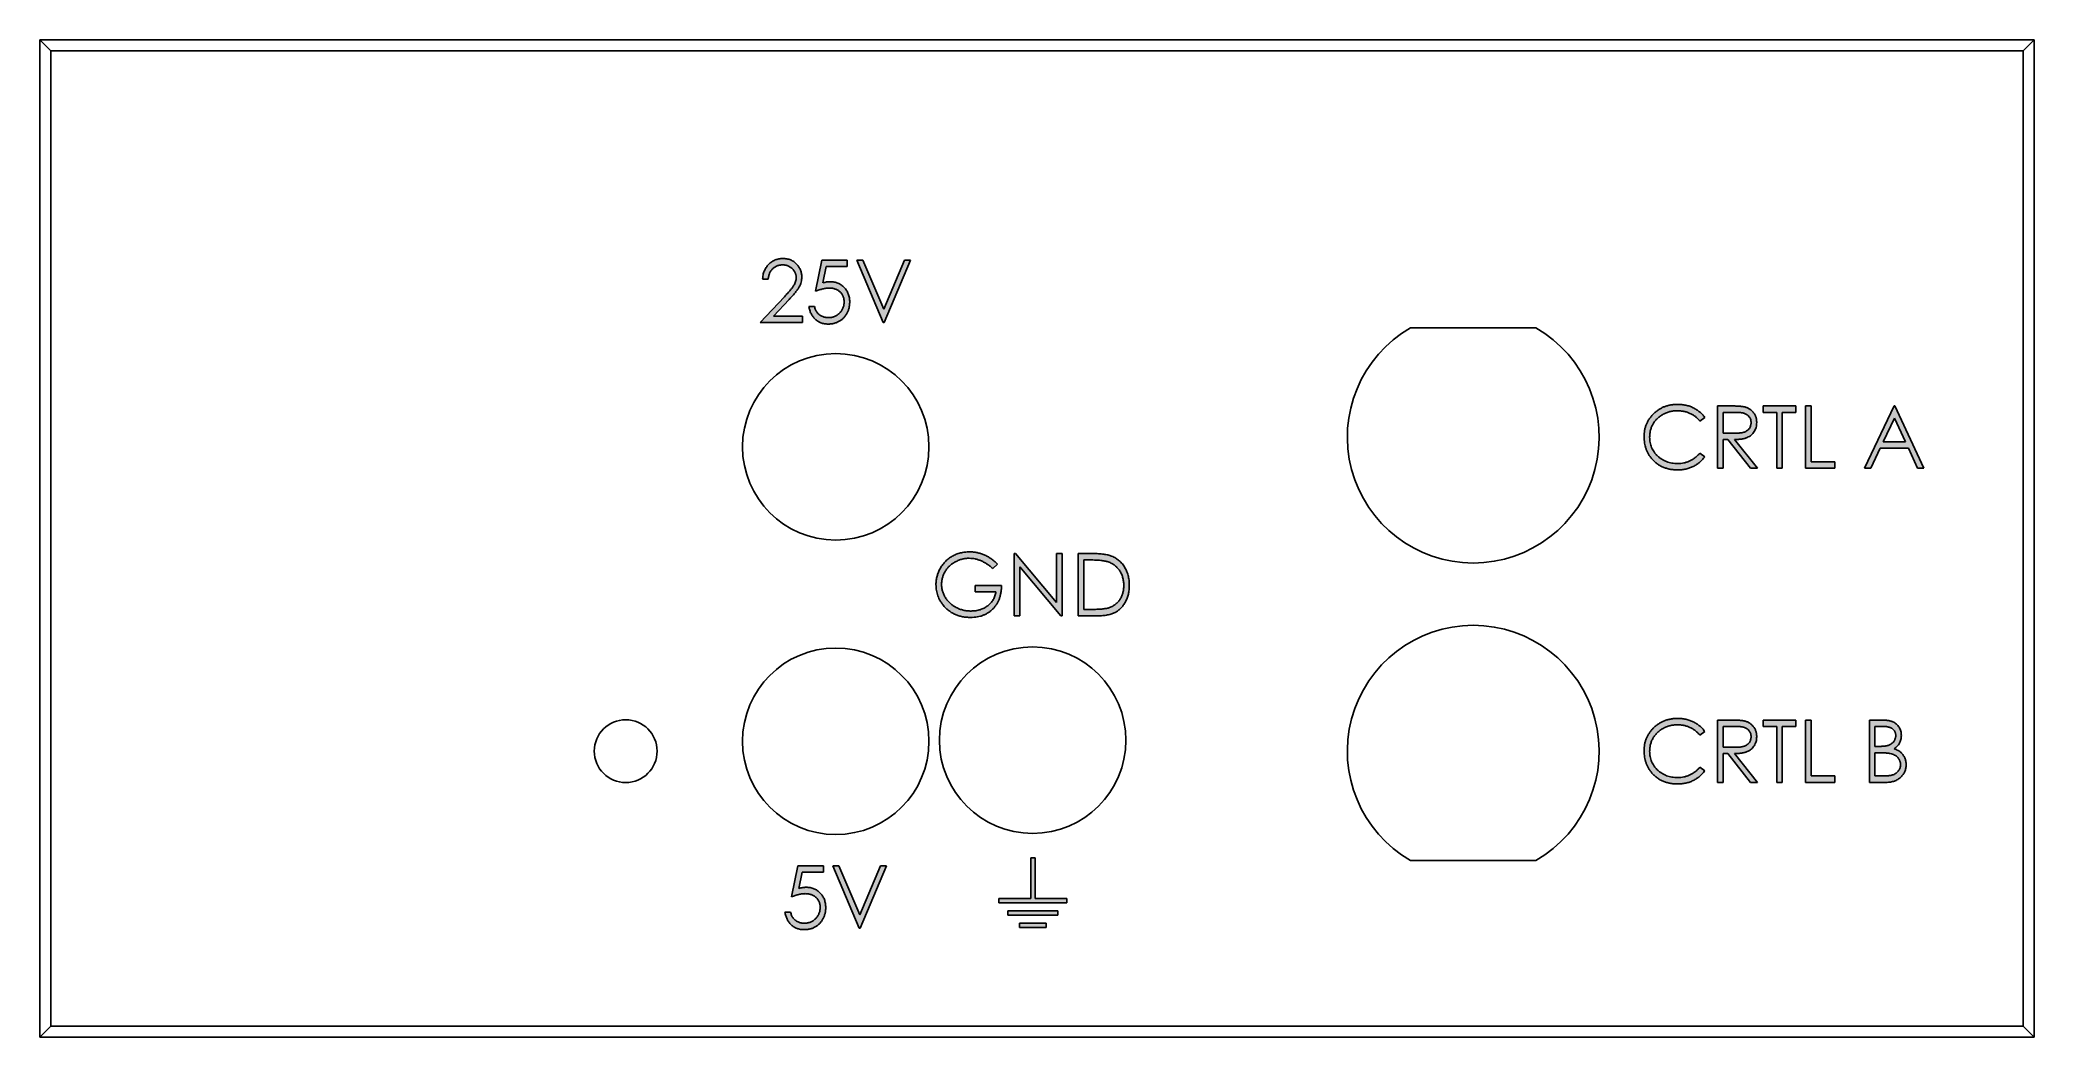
# Model space of a CAD drawing. Header units: inches. Extents: x -2 to 2, y -1 to 1.
import ezdxf

# ---------------------------------------------------------------- set-up
doc = ezdxf.new("R2010")
doc.units = ezdxf.units.IN
doc.header["$MEASUREMENT"] = 0
doc.layers.get('0').update_dxf_attribs({"plot": 0})
doc.layers.add('Cut', color=1, linetype='Continuous')
doc.layers.add('Text', color=2, linetype='Continuous')

msp = doc.modelspace()

# ---------------------------------------------------------------- hatches: boundary and pattern name
at = {"layer": 'Text'}
h = msp.add_hatch(color=3, dxfattribs=at)
h.dxf.hatch_style = 1
edge = h.paths.add_edge_path()
edge.add_spline(control_points=[(-0.4718, 0.5244), (-0.4718, 0.5256), (-0.4719, 0.528), (-0.4724, 0.5316), (-0.4732, 0.5351), (-0.4743, 0.5384), (-0.4759, 0.5416), (-0.4777, 0.5447), (-0.4798, 0.5477), (-0.4822, 0.5505), (-0.4849, 0.5531), (-0.4878, 0.5553), (-0.491, 0.5572), (-0.4943, 0.5588), (-0.4978, 0.56), (-0.5016, 0.5609), (-0.5055, 0.5614), (-0.5082, 0.5615), (-0.5096, 0.5615)], knot_values=[0, 0, 0, 0, 0.06271, 0.123347, 0.183401, 0.242828, 0.302097, 0.36242, 0.423725, 0.487032, 0.550491, 0.612709, 0.674265, 0.73617, 0.799211, 0.863483, 0.930525, 1, 1, 1, 1], degree=3, periodic=0)
edge.add_spline(control_points=[(-0.5096, 0.5615), (-0.511, 0.5615), (-0.5137, 0.5614), (-0.5177, 0.5609), (-0.5216, 0.5599), (-0.5253, 0.5587), (-0.5288, 0.557), (-0.5321, 0.555), (-0.5353, 0.5526), (-0.5383, 0.5498), (-0.541, 0.5468), (-0.5434, 0.5436), (-0.5454, 0.5401), (-0.5471, 0.5364), (-0.5485, 0.5326), (-0.5494, 0.5285), (-0.5501, 0.5243), (-0.5503, 0.5213), (-0.5503, 0.5198)], knot_values=[0, 0, 0, 0, 0.06445, 0.126725, 0.187421, 0.247417, 0.306749, 0.366595, 0.427749, 0.490235, 0.553031, 0.614805, 0.676505, 0.738096, 0.801021, 0.864897, 0.931209, 1, 1, 1, 1], degree=3, periodic=0)
edge.add_line((-0.5503, 0.5198), (-0.5391, 0.5198))
edge.add_spline(control_points=[(-0.5391, 0.5198), (-0.539, 0.521), (-0.5388, 0.5231), (-0.5382, 0.5263), (-0.5374, 0.5292), (-0.5364, 0.532), (-0.5351, 0.5346), (-0.5337, 0.537), (-0.532, 0.5392), (-0.5301, 0.5411), (-0.5281, 0.5429), (-0.5259, 0.5445), (-0.5236, 0.5458), (-0.5211, 0.5468), (-0.5186, 0.5477), (-0.5159, 0.5483), (-0.513, 0.5486), (-0.5111, 0.5487), (-0.5101, 0.5487)], knot_values=[0, 0, 0, 0, 0.073648, 0.143686, 0.210962, 0.275557, 0.338064, 0.399311, 0.4594, 0.51934, 0.579024, 0.637809, 0.695959, 0.754122, 0.813113, 0.873453, 0.935561, 1, 1, 1, 1], degree=3, periodic=0)
edge.add_spline(control_points=[(-0.5101, 0.5487), (-0.5092, 0.5487), (-0.5074, 0.5486), (-0.5047, 0.5483), (-0.5021, 0.5477), (-0.4996, 0.5469), (-0.4973, 0.5458), (-0.495, 0.5445), (-0.4929, 0.543), (-0.4909, 0.5412), (-0.489, 0.5393), (-0.4874, 0.5373), (-0.4861, 0.5352), (-0.4849, 0.533), (-0.4841, 0.5307), (-0.4835, 0.5284), (-0.4831, 0.5259), (-0.4831, 0.5242), (-0.483, 0.5234)], knot_values=[0, 0, 0, 0, 0.068027, 0.133505, 0.19695, 0.26027, 0.322741, 0.384982, 0.448465, 0.513424, 0.578224, 0.640011, 0.700094, 0.760067, 0.819012, 0.877878, 0.938035, 1, 1, 1, 1], degree=3, periodic=0)
edge.add_spline(control_points=[(-0.483, 0.5234), (-0.4831, 0.522), (-0.4832, 0.5193), (-0.484, 0.5153), (-0.4855, 0.5114), (-0.4871, 0.5083), (-0.4888, 0.5057), (-0.4904, 0.5034), (-0.4924, 0.501), (-0.4946, 0.4983), (-0.4971, 0.4953), (-0.5, 0.4921), (-0.5032, 0.4886), (-0.5055, 0.4863), (-0.5067, 0.485)], knot_values=[0, 0, 0, 0, 0.088014, 0.174976, 0.2638, 0.355443, 0.406413, 0.465519, 0.533076, 0.609353, 0.693899, 0.787171, 0.889197, 1, 1, 1, 1], degree=3, periodic=0)
edge.add_line((-0.5067, 0.485), (-0.5551, 0.4333))
edge.add_line((-0.5551, 0.4333), (-0.4702, 0.4333))
edge.add_line((-0.4702, 0.4333), (-0.4702, 0.4461))
edge.add_line((-0.4702, 0.4461), (-0.5284, 0.4461))
edge.add_line((-0.5284, 0.4461), (-0.4971, 0.4795))
edge.add_spline(control_points=[(-0.4971, 0.4795), (-0.4959, 0.4808), (-0.4936, 0.4833), (-0.4903, 0.4869), (-0.4873, 0.4903), (-0.4847, 0.4936), (-0.4823, 0.4966), (-0.4802, 0.4994), (-0.4785, 0.502), (-0.4765, 0.5052), (-0.4746, 0.5092), (-0.473, 0.5141), (-0.472, 0.5192), (-0.4719, 0.5226), (-0.4718, 0.5244)], knot_values=[0, 0, 0, 0, 0.09953, 0.192079, 0.277712, 0.357454, 0.429648, 0.495771, 0.555538, 0.608657, 0.707578, 0.804328, 0.901298, 1, 1, 1, 1], degree=3, periodic=0)
edge = h.paths.add_edge_path()
edge.add_spline(control_points=[(-0.3757, 0.4742), (-0.3757, 0.4756), (-0.3757, 0.4785), (-0.3763, 0.4827), (-0.3771, 0.4867), (-0.3784, 0.4905), (-0.3799, 0.4941), (-0.3819, 0.4974), (-0.3841, 0.5006), (-0.3867, 0.5036), (-0.3896, 0.5063), (-0.3927, 0.5086), (-0.3959, 0.5106), (-0.3994, 0.5122), (-0.403, 0.5135), (-0.4068, 0.5144), (-0.4109, 0.515), (-0.4136, 0.515), (-0.415, 0.515)], knot_values=[0, 0, 0, 0, 0.068955, 0.135222, 0.199238, 0.26174, 0.322744, 0.383933, 0.444896, 0.507119, 0.569232, 0.629629, 0.689185, 0.748719, 0.809106, 0.870606, 0.934192, 1, 1, 1, 1], degree=3, periodic=0)
edge.add_spline(control_points=[(-0.415, 0.515), (-0.4161, 0.515), (-0.4185, 0.5149), (-0.422, 0.5145), (-0.4258, 0.5137), (-0.4284, 0.513), (-0.4297, 0.5126)], knot_values=[0, 0, 0, 0, 0.226027, 0.467099, 0.724932, 1, 1, 1, 1], degree=3, periodic=0)
edge.add_line((-0.4297, 0.5126), (-0.423, 0.5455))
edge.add_line((-0.423, 0.5455), (-0.3805, 0.5455))
edge.add_line((-0.3805, 0.5455), (-0.3805, 0.5583))
edge.add_line((-0.3805, 0.5583), (-0.4317, 0.5583))
edge.add_line((-0.4317, 0.5583), (-0.4446, 0.4958))
edge.add_spline(control_points=[(-0.4446, 0.4958), (-0.4432, 0.4963), (-0.4407, 0.4973), (-0.4368, 0.4986), (-0.4332, 0.4997), (-0.4297, 0.5006), (-0.4263, 0.5013), (-0.4231, 0.5018), (-0.42, 0.5022), (-0.418, 0.5022), (-0.417, 0.5022)], knot_values=[0, 0, 0, 0, 0.149642, 0.291099, 0.426212, 0.553498, 0.6749, 0.788977, 0.897797, 1, 1, 1, 1], degree=3, periodic=0)
edge.add_spline(control_points=[(-0.417, 0.5022), (-0.4159, 0.5022), (-0.4137, 0.5021), (-0.4105, 0.5018), (-0.4075, 0.5012), (-0.4047, 0.5004), (-0.402, 0.4993), (-0.3995, 0.498), (-0.3972, 0.4964), (-0.3951, 0.4946), (-0.3931, 0.4926), (-0.3914, 0.4905), (-0.39, 0.4882), (-0.3889, 0.4858), (-0.388, 0.4832), (-0.3873, 0.4805), (-0.3869, 0.4776), (-0.3869, 0.4756), (-0.3869, 0.4746)], knot_values=[0, 0, 0, 0, 0.072963, 0.141945, 0.208532, 0.272587, 0.335035, 0.395882, 0.4567, 0.517313, 0.577339, 0.63623, 0.69437, 0.752784, 0.81164, 0.872084, 0.934649, 1, 1, 1, 1], degree=3, periodic=0)
edge.add_spline(control_points=[(-0.3869, 0.4746), (-0.3869, 0.4735), (-0.387, 0.4713), (-0.3874, 0.4681), (-0.3881, 0.4651), (-0.3891, 0.4622), (-0.3905, 0.4594), (-0.3921, 0.4568), (-0.394, 0.4543), (-0.3962, 0.452), (-0.3986, 0.4498), (-0.4011, 0.448), (-0.4037, 0.4464), (-0.4065, 0.4452), (-0.4093, 0.4441), (-0.4123, 0.4435), (-0.4154, 0.443), (-0.4175, 0.443), (-0.4186, 0.4429)], knot_values=[0, 0, 0, 0, 0.06671, 0.130913, 0.19326, 0.254908, 0.316089, 0.377705, 0.440242, 0.504053, 0.568301, 0.630339, 0.691695, 0.751784, 0.81232, 0.873575, 0.935793, 1, 1, 1, 1], degree=3, periodic=0)
edge.add_spline(control_points=[(-0.4186, 0.4429), (-0.4197, 0.443), (-0.4219, 0.443), (-0.4251, 0.4436), (-0.4283, 0.4445), (-0.4313, 0.4457), (-0.4342, 0.4472), (-0.4368, 0.449), (-0.4391, 0.451), (-0.4411, 0.4532), (-0.4428, 0.4558), (-0.4442, 0.4587), (-0.4454, 0.4619), (-0.4459, 0.4642), (-0.4462, 0.4654)], knot_values=[0, 0, 0, 0, 0.084794, 0.168742, 0.253267, 0.338489, 0.422631, 0.503491, 0.581382, 0.65782, 0.735623, 0.818006, 0.905313, 1, 1, 1, 1], degree=3, periodic=0)
edge.add_line((-0.4462, 0.4654), (-0.4574, 0.4654))
edge.add_spline(control_points=[(-0.4574, 0.4654), (-0.4572, 0.4641), (-0.4568, 0.4616), (-0.4559, 0.4579), (-0.4547, 0.4545), (-0.4533, 0.4512), (-0.4516, 0.4481), (-0.4496, 0.4452), (-0.4474, 0.4424), (-0.445, 0.4399), (-0.4423, 0.4376), (-0.4394, 0.4356), (-0.4364, 0.4339), (-0.4333, 0.4325), (-0.43, 0.4314), (-0.4265, 0.4307), (-0.4229, 0.4302), (-0.4205, 0.4301), (-0.4193, 0.4301)], knot_values=[0, 0, 0, 0, 0.067653, 0.133197, 0.197015, 0.259289, 0.321332, 0.382658, 0.444117, 0.506477, 0.568385, 0.629234, 0.689363, 0.749276, 0.809764, 0.871292, 0.934579, 1, 1, 1, 1], degree=3, periodic=0)
edge.add_spline(control_points=[(-0.4193, 0.4301), (-0.4182, 0.4301), (-0.4161, 0.4301), (-0.4131, 0.4304), (-0.4101, 0.4308), (-0.4073, 0.4314), (-0.4045, 0.4322), (-0.4018, 0.4332), (-0.3993, 0.4343), (-0.3968, 0.4356), (-0.3944, 0.437), (-0.3922, 0.4387), (-0.39, 0.4404), (-0.388, 0.4423), (-0.3862, 0.4444), (-0.3844, 0.4466), (-0.3828, 0.4489), (-0.3813, 0.4514), (-0.38, 0.4541), (-0.3788, 0.4567), (-0.3779, 0.4595), (-0.377, 0.4623), (-0.3764, 0.4652), (-0.376, 0.4681), (-0.3757, 0.4711), (-0.3757, 0.4731), (-0.3757, 0.4742)], knot_values=[0, 0, 0, 0, 0.045086, 0.089255, 0.132243, 0.17425, 0.215459, 0.256062, 0.296449, 0.336771, 0.376906, 0.416433, 0.456138, 0.495926, 0.535754, 0.576076, 0.617285, 0.659151, 0.701562, 0.743702, 0.785445, 0.827446, 0.869882, 0.912566, 0.955986, 1, 1, 1, 1], degree=3, periodic=0)
h.paths.add_polyline_path([(-0.2539, 0.5583), (-0.2659, 0.5583), (-0.3075, 0.4598), (-0.3492, 0.5583), (-0.3612, 0.5583), (-0.3083, 0.4333), (-0.3067, 0.4333)])
edge = h.paths.add_edge_path()
edge.add_spline(control_points=[(-0.0792, -0.0514), (-0.0803, -0.0504), (-0.0824, -0.0483), (-0.0858, -0.0454), (-0.0891, -0.0427), (-0.0924, -0.0403), (-0.0958, -0.0381), (-0.0992, -0.036), (-0.1026, -0.0343), (-0.106, -0.0327), (-0.1095, -0.0313), (-0.113, -0.0301), (-0.1166, -0.0291), (-0.1202, -0.0283), (-0.124, -0.0277), (-0.1277, -0.0272), (-0.1315, -0.0269), (-0.1341, -0.0269), (-0.1354, -0.0269)], knot_values=[0, 0, 0, 0, 0.071682, 0.141254, 0.20878, 0.274752, 0.338679, 0.40104, 0.462007, 0.521931, 0.580967, 0.640031, 0.69904, 0.758136, 0.817784, 0.877821, 0.938383, 1, 1, 1, 1], degree=3, periodic=0)
edge.add_spline(control_points=[(-0.1354, -0.0269), (-0.137, -0.0269), (-0.1401, -0.0269), (-0.1447, -0.0274), (-0.1492, -0.028), (-0.1536, -0.029), (-0.1579, -0.0302), (-0.162, -0.0317), (-0.166, -0.0334), (-0.1699, -0.0355), (-0.1736, -0.0377), (-0.1771, -0.0402), (-0.1804, -0.0429), (-0.1835, -0.0458), (-0.1864, -0.0489), (-0.1892, -0.0522), (-0.1916, -0.0557), (-0.1939, -0.0594), (-0.196, -0.0633), (-0.1978, -0.0672), (-0.1993, -0.0713), (-0.2005, -0.0754), (-0.2015, -0.0795), (-0.2021, -0.0838), (-0.2026, -0.0881), (-0.2026, -0.0911), (-0.2026, -0.0925)], knot_values=[0, 0, 0, 0, 0.045381, 0.0895, 0.132959, 0.175433, 0.217675, 0.259514, 0.300993, 0.34275, 0.384108, 0.425048, 0.465619, 0.505999, 0.546541, 0.587262, 0.628203, 0.670013, 0.711671, 0.753029, 0.793829, 0.834697, 0.875357, 0.916456, 0.957961, 1, 1, 1, 1], degree=3, periodic=0)
edge.add_spline(control_points=[(-0.2026, -0.0925), (-0.2026, -0.0945), (-0.2025, -0.0984), (-0.2018, -0.1041), (-0.2006, -0.1097), (-0.1989, -0.115), (-0.1967, -0.1202), (-0.1941, -0.1253), (-0.1909, -0.1301), (-0.1885, -0.1331), (-0.1873, -0.1346)], knot_values=[0, 0, 0, 0, 0.128655, 0.254301, 0.378001, 0.500656, 0.623262, 0.746332, 0.872104, 1, 1, 1, 1], degree=3, periodic=0)
edge.add_spline(control_points=[(-0.1873, -0.1346), (-0.1865, -0.1356), (-0.1848, -0.1375), (-0.1821, -0.1402), (-0.1794, -0.1427), (-0.1765, -0.145), (-0.1735, -0.1471), (-0.1703, -0.1491), (-0.1671, -0.1508), (-0.1638, -0.1524), (-0.1603, -0.1538), (-0.1568, -0.155), (-0.1531, -0.156), (-0.1493, -0.1568), (-0.1454, -0.1575), (-0.1414, -0.1579), (-0.1373, -0.1582), (-0.1346, -0.1583), (-0.1331, -0.1583)], knot_values=[0, 0, 0, 0, 0.062652, 0.124339, 0.18553, 0.245848, 0.306077, 0.365858, 0.42561, 0.485885, 0.546729, 0.608121, 0.670231, 0.733536, 0.797906, 0.863443, 0.930763, 1, 1, 1, 1], degree=3, periodic=0)
edge.add_spline(control_points=[(-0.1331, -0.1583), (-0.1309, -0.1582), (-0.1264, -0.1581), (-0.1198, -0.1573), (-0.1137, -0.156), (-0.1078, -0.1541), (-0.1024, -0.1516), (-0.0972, -0.1486), (-0.0925, -0.1451), (-0.0881, -0.141), (-0.0842, -0.1365), (-0.0807, -0.1316), (-0.0778, -0.1263), (-0.0754, -0.1206), (-0.0736, -0.1145), (-0.0722, -0.1081), (-0.0714, -0.1012), (-0.0713, -0.0966), (-0.0712, -0.0942)], knot_values=[0, 0, 0, 0, 0.068277, 0.133501, 0.195967, 0.256752, 0.315933, 0.374522, 0.433232, 0.492608, 0.552266, 0.611603, 0.671554, 0.732594, 0.795365, 0.860507, 0.928728, 1, 1, 1, 1], degree=3, periodic=0)
edge.add_line((-0.0712, -0.0942), (-0.1241, -0.0942))
edge.add_line((-0.1241, -0.0942), (-0.1241, -0.107))
edge.add_line((-0.1241, -0.107), (-0.0824, -0.107))
edge.add_spline(control_points=[(-0.0824, -0.107), (-0.0827, -0.1084), (-0.0832, -0.1111), (-0.0843, -0.1151), (-0.0858, -0.1189), (-0.0877, -0.1225), (-0.0899, -0.1259), (-0.0925, -0.1291), (-0.0954, -0.1321), (-0.0986, -0.1348), (-0.1022, -0.1373), (-0.1059, -0.1395), (-0.1098, -0.1413), (-0.1139, -0.1428), (-0.1182, -0.144), (-0.1227, -0.1448), (-0.1274, -0.1454), (-0.1305, -0.1454), (-0.1322, -0.1455)], knot_values=[0, 0, 0, 0, 0.061509, 0.121731, 0.18051, 0.239092, 0.29742, 0.356685, 0.417148, 0.479343, 0.542236, 0.604698, 0.667364, 0.730559, 0.795082, 0.861306, 0.92937, 1, 1, 1, 1], degree=3, periodic=0)
edge.add_spline(control_points=[(-0.1322, -0.1455), (-0.1335, -0.1454), (-0.1362, -0.1454), (-0.1401, -0.145), (-0.144, -0.1445), (-0.1478, -0.1437), (-0.1516, -0.1427), (-0.1552, -0.1415), (-0.1587, -0.14), (-0.1622, -0.1383), (-0.1655, -0.1364), (-0.1687, -0.1344), (-0.1717, -0.1322), (-0.1744, -0.1298), (-0.177, -0.1272), (-0.1794, -0.1245), (-0.1817, -0.1216), (-0.1837, -0.1186), (-0.1855, -0.1154), (-0.1871, -0.1122), (-0.1884, -0.109), (-0.1895, -0.1056), (-0.1903, -0.1023), (-0.191, -0.0989), (-0.1913, -0.0955), (-0.1914, -0.0932), (-0.1914, -0.092)], knot_values=[0, 0, 0, 0, 0.045477, 0.090269, 0.134476, 0.178339, 0.221631, 0.264851, 0.308273, 0.351591, 0.394708, 0.437159, 0.478726, 0.520167, 0.560902, 0.601917, 0.64298, 0.684333, 0.725453, 0.765739, 0.805382, 0.844584, 0.883348, 0.922118, 0.961006, 1, 1, 1, 1], degree=3, periodic=0)
edge.add_spline(control_points=[(-0.1914, -0.092), (-0.1914, -0.0909), (-0.1913, -0.0887), (-0.191, -0.0853), (-0.1904, -0.082), (-0.1896, -0.0788), (-0.1886, -0.0755), (-0.1874, -0.0724), (-0.1859, -0.0692), (-0.1842, -0.0662), (-0.1823, -0.0632), (-0.1802, -0.0604), (-0.1779, -0.0577), (-0.1754, -0.0552), (-0.1727, -0.0528), (-0.1699, -0.0507), (-0.1669, -0.0486), (-0.1636, -0.0468), (-0.1603, -0.0451), (-0.157, -0.0437), (-0.1535, -0.0424), (-0.1501, -0.0414), (-0.1465, -0.0407), (-0.143, -0.0401), (-0.1394, -0.0397), (-0.137, -0.0397), (-0.1358, -0.0397)], knot_values=[0, 0, 0, 0, 0.039899, 0.079367, 0.11894, 0.158194, 0.197801, 0.238112, 0.278669, 0.320178, 0.36188, 0.403465, 0.444918, 0.486271, 0.528114, 0.570468, 0.613472, 0.657139, 0.701123, 0.744518, 0.787213, 0.829932, 0.872281, 0.914429, 0.957159, 1, 1, 1, 1], degree=3, periodic=0)
edge.add_spline(control_points=[(-0.1358, -0.0397), (-0.1338, -0.0398), (-0.1298, -0.0399), (-0.1238, -0.0409), (-0.1177, -0.0426), (-0.1115, -0.0449), (-0.1055, -0.0479), (-0.0996, -0.0515), (-0.094, -0.0557), (-0.0906, -0.0589), (-0.0888, -0.0605)], knot_values=[0, 0, 0, 0, 0.112505, 0.22832, 0.347717, 0.4729, 0.601483, 0.730957, 0.863856, 1, 1, 1, 1], degree=3, periodic=0)
edge.add_line((-0.0888, -0.0605), (-0.0792, -0.0514))
h.paths.add_polyline_path([(-0.0344, -0.0569), (0.048, -0.1551), (0.0506, -0.1551), (0.0506, -0.0301), (0.0394, -0.0301), (0.0394, -0.1285), (-0.0432, -0.0301), (-0.0456, -0.0301), (-0.0456, -0.1551), (-0.0344, -0.1551)])
edge = h.paths.add_edge_path(flags=16)
edge.add_spline(control_points=[(0.174, -0.0941), (0.174, -0.0927), (0.1739, -0.0898), (0.1735, -0.0856), (0.1728, -0.0815), (0.1719, -0.0776), (0.1706, -0.0739), (0.1691, -0.0703), (0.1674, -0.0669), (0.1653, -0.0637), (0.163, -0.0606), (0.1605, -0.0579), (0.1578, -0.0553), (0.1549, -0.053), (0.1517, -0.051), (0.1484, -0.0492), (0.1448, -0.0476), (0.1423, -0.0468), (0.141, -0.0464)], knot_values=[0, 0, 0, 0, 0.070151, 0.137813, 0.203226, 0.267174, 0.330024, 0.391794, 0.453084, 0.514334, 0.575, 0.634865, 0.694116, 0.753442, 0.813126, 0.87408, 0.936007, 1, 1, 1, 1], degree=3, periodic=0)
edge.add_spline(control_points=[(0.141, -0.0464), (0.14, -0.0461), (0.1378, -0.0455), (0.1341, -0.0448), (0.13, -0.0442), (0.1255, -0.0437), (0.1204, -0.0434), (0.1149, -0.0431), (0.1089, -0.0429), (0.1048, -0.0429), (0.1026, -0.0429)], knot_values=[0, 0, 0, 0, 0.084319, 0.179285, 0.286583, 0.405111, 0.535593, 0.67819, 0.832976, 1, 1, 1, 1], degree=3, periodic=0)
edge.add_line((0.1026, -0.0429), (0.0938, -0.0429))
edge.add_line((0.0938, -0.0429), (0.0938, -0.1423))
edge.add_line((0.0938, -0.1423), (0.1082, -0.1423))
edge.add_spline(control_points=[(0.1082, -0.1423), (0.1103, -0.1422), (0.1142, -0.1422), (0.1199, -0.1421), (0.1251, -0.1418), (0.1299, -0.1415), (0.1341, -0.141), (0.1378, -0.1405), (0.1411, -0.1399), (0.143, -0.1393), (0.1439, -0.1391)], knot_values=[0, 0, 0, 0, 0.171901, 0.330628, 0.475549, 0.606746, 0.725024, 0.829742, 0.921323, 1, 1, 1, 1], degree=3, periodic=0)
edge.add_spline(control_points=[(0.1439, -0.1391), (0.1451, -0.1387), (0.1473, -0.1379), (0.1506, -0.1364), (0.1536, -0.1347), (0.1565, -0.1328), (0.1591, -0.1306), (0.1616, -0.1283), (0.1639, -0.1257), (0.166, -0.1228), (0.1679, -0.1198), (0.1695, -0.1166), (0.1709, -0.1133), (0.172, -0.1098), (0.1729, -0.1061), (0.1735, -0.1022), (0.1739, -0.0982), (0.174, -0.0955), (0.174, -0.0941)], knot_values=[0, 0, 0, 0, 0.062415, 0.123338, 0.183125, 0.241783, 0.300579, 0.35968, 0.418882, 0.479531, 0.540851, 0.602303, 0.664463, 0.727806, 0.792895, 0.859672, 0.928464, 1, 1, 1, 1], degree=3, periodic=0)
edge = h.paths.add_edge_path()
edge.add_spline(control_points=[(0.1852, -0.0942), (0.1852, -0.0924), (0.1851, -0.0889), (0.1846, -0.0837), (0.1839, -0.0787), (0.1828, -0.0739), (0.1813, -0.0693), (0.1797, -0.0649), (0.1776, -0.0607), (0.1753, -0.0567), (0.1727, -0.0529), (0.1698, -0.0493), (0.1667, -0.0462), (0.1634, -0.0432), (0.1597, -0.0406), (0.1559, -0.0383), (0.1518, -0.0362), (0.149, -0.0351), (0.1475, -0.0346)], knot_values=[0, 0, 0, 0, 0.070764, 0.139466, 0.206349, 0.271441, 0.334996, 0.397655, 0.459593, 0.521506, 0.582395, 0.642353, 0.701298, 0.760125, 0.818845, 0.878306, 0.938455, 1, 1, 1, 1], degree=3, periodic=0)
edge.add_spline(control_points=[(0.1475, -0.0346), (0.1464, -0.0342), (0.1441, -0.0334), (0.1403, -0.0325), (0.136, -0.0318), (0.1313, -0.0312), (0.1261, -0.0307), (0.1204, -0.0303), (0.1143, -0.0301), (0.1101, -0.0301), (0.1079, -0.0301)], knot_values=[0, 0, 0, 0, 0.08712, 0.18423, 0.292169, 0.410633, 0.541156, 0.682594, 0.835711, 1, 1, 1, 1], degree=3, periodic=0)
edge.add_line((0.1079, -0.0301), (0.0826, -0.0301))
edge.add_line((0.0826, -0.0301), (0.0826, -0.1551))
edge.add_line((0.0826, -0.1551), (0.1214, -0.1551))
edge.add_spline(control_points=[(0.1214, -0.1551), (0.1232, -0.1551), (0.1268, -0.155), (0.132, -0.1547), (0.1369, -0.1542), (0.1415, -0.1534), (0.1458, -0.1525), (0.1498, -0.1513), (0.1534, -0.15), (0.1567, -0.1484), (0.1599, -0.1465), (0.1628, -0.1444), (0.1656, -0.1421), (0.1683, -0.1396), (0.1708, -0.1369), (0.1731, -0.1339), (0.1753, -0.1306), (0.1773, -0.1272), (0.1792, -0.1236), (0.1808, -0.1198), (0.1822, -0.1159), (0.1833, -0.1118), (0.1842, -0.1076), (0.1847, -0.1032), (0.1851, -0.0987), (0.1852, -0.0957), (0.1852, -0.0942)], knot_values=[0, 0, 0, 0, 0.055037, 0.106928, 0.156011, 0.202185, 0.245558, 0.286533, 0.325147, 0.361673, 0.397287, 0.433066, 0.468805, 0.505262, 0.541925, 0.57988, 0.618417, 0.658386, 0.69892, 0.739756, 0.781177, 0.822976, 0.865705, 0.909193, 0.953919, 1, 1, 1, 1], degree=3, periodic=0)
edge = h.paths.add_edge_path(flags=0)
edge.add_line((0.0938, -0.0429), (0.1026, -0.0429))
edge.add_spline(control_points=[(0.1026, -0.0429), (0.1048, -0.0429), (0.1089, -0.0429), (0.1149, -0.0431), (0.1204, -0.0434), (0.1255, -0.0437), (0.13, -0.0442), (0.1341, -0.0448), (0.1378, -0.0455), (0.14, -0.0461), (0.141, -0.0464)], knot_values=[0, 0, 0, 0, 0.167024, 0.32181, 0.464407, 0.594889, 0.713417, 0.820715, 0.915681, 1, 1, 1, 1], degree=3, periodic=0)
edge.add_spline(control_points=[(0.141, -0.0464), (0.1423, -0.0468), (0.1448, -0.0476), (0.1484, -0.0492), (0.1517, -0.051), (0.1549, -0.053), (0.1578, -0.0553), (0.1605, -0.0579), (0.163, -0.0606), (0.1653, -0.0637), (0.1674, -0.0669), (0.1691, -0.0703), (0.1706, -0.0739), (0.1719, -0.0776), (0.1728, -0.0815), (0.1735, -0.0856), (0.1739, -0.0898), (0.174, -0.0927), (0.174, -0.0941)], knot_values=[0, 0, 0, 0, 0.063993, 0.12592, 0.186874, 0.246558, 0.305884, 0.365135, 0.425, 0.485666, 0.546916, 0.608206, 0.669976, 0.732826, 0.796774, 0.862187, 0.929849, 1, 1, 1, 1], degree=3, periodic=0)
edge.add_spline(control_points=[(0.174, -0.0941), (0.174, -0.0955), (0.1739, -0.0982), (0.1735, -0.1022), (0.1729, -0.1061), (0.172, -0.1098), (0.1709, -0.1133), (0.1695, -0.1166), (0.1679, -0.1198), (0.166, -0.1228), (0.1639, -0.1257), (0.1616, -0.1283), (0.1591, -0.1306), (0.1565, -0.1328), (0.1536, -0.1347), (0.1506, -0.1364), (0.1473, -0.1379), (0.1451, -0.1387), (0.1439, -0.1391)], knot_values=[0, 0, 0, 0, 0.071536, 0.140328, 0.207105, 0.272194, 0.335537, 0.397697, 0.459149, 0.520469, 0.581118, 0.64032, 0.699421, 0.758217, 0.816875, 0.876662, 0.937585, 1, 1, 1, 1], degree=3, periodic=0)
edge.add_spline(control_points=[(0.1439, -0.1391), (0.143, -0.1393), (0.1411, -0.1399), (0.1378, -0.1405), (0.1341, -0.141), (0.1299, -0.1415), (0.1251, -0.1418), (0.1199, -0.1421), (0.1142, -0.1422), (0.1103, -0.1422), (0.1082, -0.1423)], knot_values=[0, 0, 0, 0, 0.078677, 0.170258, 0.274976, 0.393254, 0.524451, 0.669372, 0.828099, 1, 1, 1, 1], degree=3, periodic=0)
edge.add_line((0.1082, -0.1423), (0.0938, -0.1423))
edge.add_line((0.0938, -0.1423), (0.0938, -0.0429))
h.paths.add_polyline_path([(-0.004, -0.6405), (-0.0125, -0.6405), (-0.0125, -0.7221), (-0.0764, -0.7221), (-0.0764, -0.7308), (0.0598, -0.7308), (0.0598, -0.7221), (-0.004, -0.7221)])
h.paths.add_polyline_path([(0.0418, -0.7466), (-0.0584, -0.7466), (-0.0584, -0.7552), (0.0418, -0.7552)])
h.paths.add_polyline_path([(0.0185, -0.7716), (-0.035, -0.7716), (-0.035, -0.7803), (0.0185, -0.7803)])
h.paths.add_polyline_path([(-0.3019, -0.6563), (-0.314, -0.6563), (-0.3556, -0.7548), (-0.3973, -0.6563), (-0.4093, -0.6563), (-0.3564, -0.7813), (-0.3548, -0.7813)])
edge = h.paths.add_edge_path()
edge.add_line((-0.4285, -0.6563), (-0.4798, -0.6563))
edge.add_line((-0.4798, -0.6563), (-0.4926, -0.7188))
edge.add_spline(control_points=[(-0.4926, -0.7188), (-0.4913, -0.7182), (-0.4887, -0.7173), (-0.4849, -0.7159), (-0.4813, -0.7148), (-0.4777, -0.7139), (-0.4744, -0.7132), (-0.4711, -0.7127), (-0.4681, -0.7124), (-0.4661, -0.7124), (-0.4651, -0.7123)], knot_values=[0, 0, 0, 0, 0.149642, 0.291099, 0.426212, 0.553498, 0.6749, 0.788977, 0.897797, 1, 1, 1, 1], degree=3, periodic=0)
edge.add_spline(control_points=[(-0.4651, -0.7123), (-0.464, -0.7124), (-0.4618, -0.7124), (-0.4586, -0.7128), (-0.4556, -0.7134), (-0.4528, -0.7142), (-0.4501, -0.7153), (-0.4476, -0.7166), (-0.4453, -0.7182), (-0.4431, -0.72), (-0.4412, -0.7219), (-0.4395, -0.7241), (-0.4381, -0.7264), (-0.437, -0.7288), (-0.4361, -0.7314), (-0.4354, -0.7341), (-0.435, -0.737), (-0.435, -0.7389), (-0.435, -0.7399)], knot_values=[0, 0, 0, 0, 0.072963, 0.141945, 0.208532, 0.272587, 0.335035, 0.395882, 0.4567, 0.517313, 0.577339, 0.63623, 0.69437, 0.752784, 0.81164, 0.872084, 0.934649, 1, 1, 1, 1], degree=3, periodic=0)
edge.add_spline(control_points=[(-0.435, -0.7399), (-0.435, -0.7411), (-0.435, -0.7432), (-0.4355, -0.7464), (-0.4362, -0.7495), (-0.4372, -0.7524), (-0.4386, -0.7552), (-0.4402, -0.7578), (-0.4421, -0.7603), (-0.4443, -0.7626), (-0.4466, -0.7647), (-0.4492, -0.7666), (-0.4518, -0.7682), (-0.4545, -0.7694), (-0.4574, -0.7704), (-0.4604, -0.7711), (-0.4635, -0.7716), (-0.4656, -0.7716), (-0.4667, -0.7716)], knot_values=[0, 0, 0, 0, 0.06671, 0.130913, 0.19326, 0.254908, 0.316089, 0.377705, 0.440242, 0.504053, 0.568301, 0.630339, 0.691695, 0.751784, 0.81232, 0.873575, 0.935793, 1, 1, 1, 1], degree=3, periodic=0)
edge.add_spline(control_points=[(-0.4667, -0.7716), (-0.4678, -0.7716), (-0.47, -0.7716), (-0.4732, -0.771), (-0.4763, -0.7701), (-0.4794, -0.7688), (-0.4822, -0.7673), (-0.4848, -0.7655), (-0.4871, -0.7636), (-0.4892, -0.7613), (-0.4909, -0.7588), (-0.4923, -0.7559), (-0.4934, -0.7527), (-0.494, -0.7504), (-0.4942, -0.7492)], knot_values=[0, 0, 0, 0, 0.084794, 0.168742, 0.253267, 0.338489, 0.422631, 0.503491, 0.581382, 0.65782, 0.735623, 0.818006, 0.905313, 1, 1, 1, 1], degree=3, periodic=0)
edge.add_line((-0.4942, -0.7492), (-0.5055, -0.7492))
edge.add_spline(control_points=[(-0.5055, -0.7492), (-0.5053, -0.7505), (-0.5049, -0.753), (-0.504, -0.7566), (-0.5028, -0.7601), (-0.5014, -0.7634), (-0.4997, -0.7665), (-0.4977, -0.7694), (-0.4955, -0.7721), (-0.493, -0.7747), (-0.4904, -0.777), (-0.4875, -0.779), (-0.4845, -0.7807), (-0.4814, -0.7821), (-0.4781, -0.7832), (-0.4746, -0.7839), (-0.471, -0.7844), (-0.4686, -0.7844), (-0.4673, -0.7845)], knot_values=[0, 0, 0, 0, 0.067653, 0.133197, 0.197015, 0.259289, 0.321332, 0.382658, 0.444117, 0.506477, 0.568385, 0.629234, 0.689363, 0.749276, 0.809764, 0.871292, 0.934579, 1, 1, 1, 1], degree=3, periodic=0)
edge.add_spline(control_points=[(-0.4673, -0.7845), (-0.4663, -0.7845), (-0.4642, -0.7844), (-0.4612, -0.7841), (-0.4582, -0.7837), (-0.4553, -0.7831), (-0.4526, -0.7823), (-0.4499, -0.7814), (-0.4473, -0.7803), (-0.4449, -0.779), (-0.4425, -0.7775), (-0.4402, -0.7759), (-0.4381, -0.7742), (-0.4361, -0.7723), (-0.4342, -0.7702), (-0.4325, -0.768), (-0.4309, -0.7656), (-0.4294, -0.7631), (-0.4281, -0.7605), (-0.4269, -0.7578), (-0.4259, -0.7551), (-0.4251, -0.7523), (-0.4245, -0.7494), (-0.424, -0.7465), (-0.4238, -0.7435), (-0.4238, -0.7414), (-0.4237, -0.7404)], knot_values=[0, 0, 0, 0, 0.045086, 0.089255, 0.132243, 0.17425, 0.215459, 0.256062, 0.296449, 0.336771, 0.376906, 0.416433, 0.456138, 0.495926, 0.535754, 0.576076, 0.617285, 0.659151, 0.701562, 0.743702, 0.785445, 0.827446, 0.869882, 0.912566, 0.955986, 1, 1, 1, 1], degree=3, periodic=0)
edge.add_spline(control_points=[(-0.4237, -0.7404), (-0.4238, -0.739), (-0.4238, -0.7361), (-0.4244, -0.7319), (-0.4252, -0.7279), (-0.4264, -0.7241), (-0.428, -0.7205), (-0.4299, -0.7171), (-0.4322, -0.7139), (-0.4348, -0.711), (-0.4377, -0.7083), (-0.4407, -0.7059), (-0.444, -0.7039), (-0.4474, -0.7023), (-0.4511, -0.7011), (-0.4549, -0.7002), (-0.4589, -0.6996), (-0.4617, -0.6996), (-0.4631, -0.6995)], knot_values=[0, 0, 0, 0, 0.068955, 0.135222, 0.199238, 0.26174, 0.322744, 0.383933, 0.444896, 0.507119, 0.569232, 0.629629, 0.689185, 0.748719, 0.809106, 0.870606, 0.934192, 1, 1, 1, 1], degree=3, periodic=0)
edge.add_spline(control_points=[(-0.4631, -0.6995), (-0.4642, -0.6996), (-0.4665, -0.6996), (-0.4701, -0.7001), (-0.4739, -0.7009), (-0.4765, -0.7016), (-0.4778, -0.702)], knot_values=[0, 0, 0, 0, 0.226027, 0.467099, 0.724932, 1, 1, 1, 1], degree=3, periodic=0)
edge.add_line((-0.4778, -0.702), (-0.4711, -0.6691))
edge.add_line((-0.4711, -0.6691), (-0.4285, -0.6691))
edge.add_line((-0.4285, -0.6691), (-0.4285, -0.6563))
h.paths.add_polyline_path([(1.7208, 0.2658), (1.7192, 0.2658), (1.6599, 0.1408), (1.6722, 0.1408), (1.6912, 0.1809), (1.7479, 0.1809), (1.7663, 0.1408), (1.7785, 0.1408)])
h.paths.add_polyline_path([(1.6973, 0.1937), (1.7199, 0.2415), (1.7419, 0.1937)], flags=16)
h.paths.add_polyline_path([(1.5526, 0.2658), (1.5413, 0.2658), (1.5413, 0.1408), (1.6006, 0.1408), (1.6006, 0.1536), (1.5526, 0.1536)])
edge = h.paths.add_edge_path()
edge.add_line((1.3394, 0.1638), (1.3296, 0.1713))
edge.add_spline(control_points=[(1.3296, 0.1713), (1.3281, 0.1696), (1.3251, 0.1664), (1.3202, 0.1621), (1.315, 0.1585), (1.3095, 0.1555), (1.3038, 0.1533), (1.2977, 0.1516), (1.2914, 0.1506), (1.2871, 0.1505), (1.285, 0.1504)], knot_values=[0, 0, 0, 0, 0.132189, 0.259091, 0.382819, 0.50406, 0.625245, 0.747051, 0.871485, 1, 1, 1, 1], degree=3, periodic=0)
edge.add_spline(control_points=[(1.285, 0.1504), (1.283, 0.1505), (1.2791, 0.1506), (1.2734, 0.1513), (1.268, 0.1525), (1.2628, 0.1541), (1.2579, 0.1563), (1.2532, 0.1589), (1.2488, 0.162), (1.2447, 0.1655), (1.241, 0.1693), (1.2378, 0.1735), (1.235, 0.1778), (1.2328, 0.1825), (1.231, 0.1873), (1.2298, 0.1924), (1.229, 0.1977), (1.2289, 0.2014), (1.2288, 0.2032)], knot_values=[0, 0, 0, 0, 0.068959, 0.135498, 0.199771, 0.262666, 0.324516, 0.386081, 0.448275, 0.51116, 0.573674, 0.634571, 0.694424, 0.753854, 0.813274, 0.87371, 0.935677, 1, 1, 1, 1], degree=3, periodic=0)
edge.add_spline(control_points=[(1.2288, 0.2032), (1.2289, 0.2044), (1.2289, 0.2069), (1.2293, 0.2105), (1.2298, 0.214), (1.2306, 0.2174), (1.2316, 0.2207), (1.2328, 0.2239), (1.2342, 0.2271), (1.2359, 0.2301), (1.2378, 0.233), (1.2399, 0.2358), (1.2421, 0.2384), (1.2445, 0.2408), (1.2471, 0.2432), (1.2499, 0.2453), (1.2529, 0.2473), (1.256, 0.2492), (1.2593, 0.2508), (1.2626, 0.2523), (1.2661, 0.2535), (1.2695, 0.2545), (1.2731, 0.2553), (1.2767, 0.2558), (1.2804, 0.2562), (1.2829, 0.2562), (1.2842, 0.2562)], knot_values=[0, 0, 0, 0, 0.043076, 0.085457, 0.126681, 0.167541, 0.208224, 0.248373, 0.288616, 0.329131, 0.369595, 0.41002, 0.450117, 0.490508, 0.531182, 0.572314, 0.614075, 0.656879, 0.699847, 0.74235, 0.784597, 0.827248, 0.869537, 0.912498, 0.956045, 1, 1, 1, 1], degree=3, periodic=0)
edge.add_spline(control_points=[(1.2842, 0.2562), (1.2865, 0.2562), (1.2909, 0.256), (1.2975, 0.255), (1.3038, 0.2534), (1.3088, 0.2514), (1.3126, 0.2495), (1.3153, 0.248), (1.318, 0.2463), (1.3205, 0.2444), (1.3229, 0.2424), (1.3253, 0.2402), (1.3275, 0.2379), (1.3289, 0.2362), (1.3296, 0.2354)], knot_values=[0, 0, 0, 0, 0.131817, 0.259156, 0.383852, 0.507544, 0.569027, 0.63015, 0.690705, 0.751706, 0.812879, 0.874525, 0.936837, 1, 1, 1, 1], degree=3, periodic=0)
edge.add_line((1.3296, 0.2354), (1.3394, 0.2429))
edge.add_spline(control_points=[(1.3394, 0.2429), (1.3387, 0.2439), (1.3371, 0.2459), (1.3347, 0.2488), (1.332, 0.2514), (1.3292, 0.2539), (1.3262, 0.2562), (1.3231, 0.2584), (1.3198, 0.2604), (1.3164, 0.2622), (1.3128, 0.2638), (1.3091, 0.2652), (1.3054, 0.2664), (1.3015, 0.2673), (1.2975, 0.2681), (1.2934, 0.2686), (1.2892, 0.269), (1.2863, 0.269), (1.2849, 0.269)], knot_values=[0, 0, 0, 0, 0.060488, 0.120645, 0.180372, 0.240194, 0.299808, 0.36026, 0.42121, 0.482873, 0.54493, 0.607605, 0.670733, 0.734318, 0.798785, 0.864317, 0.931452, 1, 1, 1, 1], degree=3, periodic=0)
edge.add_spline(control_points=[(1.2849, 0.269), (1.2825, 0.269), (1.2779, 0.2689), (1.2711, 0.268), (1.2646, 0.2665), (1.2584, 0.2645), (1.2525, 0.2618), (1.2469, 0.2586), (1.2417, 0.2547), (1.2367, 0.2504), (1.2323, 0.2456), (1.2284, 0.2404), (1.225, 0.2351), (1.2223, 0.2294), (1.2202, 0.2234), (1.2187, 0.2172), (1.2178, 0.2107), (1.2177, 0.2063), (1.2176, 0.2041)], knot_values=[0, 0, 0, 0, 0.067672, 0.133185, 0.196585, 0.258754, 0.320345, 0.381783, 0.443742, 0.507257, 0.57053, 0.631765, 0.692252, 0.751986, 0.812045, 0.872986, 0.935442, 1, 1, 1, 1], degree=3, periodic=0)
edge.add_spline(control_points=[(1.2176, 0.2041), (1.2177, 0.2019), (1.2178, 0.1977), (1.2185, 0.1915), (1.2198, 0.1856), (1.2215, 0.1798), (1.2237, 0.1744), (1.2265, 0.1691), (1.2297, 0.1641), (1.2322, 0.161), (1.2335, 0.1595)], knot_values=[0, 0, 0, 0, 0.132689, 0.261042, 0.386386, 0.509266, 0.63122, 0.752844, 0.875671, 1, 1, 1, 1], degree=3, periodic=0)
edge.add_spline(control_points=[(1.2335, 0.1595), (1.2343, 0.1586), (1.2358, 0.1568), (1.2384, 0.1543), (1.241, 0.152), (1.2437, 0.1499), (1.2466, 0.1479), (1.2496, 0.1461), (1.2526, 0.1445), (1.2558, 0.143), (1.2591, 0.1418), (1.2625, 0.1407), (1.266, 0.1397), (1.2696, 0.139), (1.2733, 0.1384), (1.2771, 0.1379), (1.281, 0.1376), (1.2837, 0.1376), (1.285, 0.1376)], knot_values=[0, 0, 0, 0, 0.061868, 0.123052, 0.183446, 0.243244, 0.303001, 0.362802, 0.422604, 0.483004, 0.54382, 0.605246, 0.667586, 0.73122, 0.796083, 0.86225, 0.930337, 1, 1, 1, 1], degree=3, periodic=0)
edge.add_spline(control_points=[(1.285, 0.1376), (1.2865, 0.1376), (1.2893, 0.1377), (1.2934, 0.138), (1.2975, 0.1385), (1.3014, 0.1393), (1.3053, 0.1403), (1.309, 0.1414), (1.3126, 0.1428), (1.3162, 0.1444), (1.3196, 0.1462), (1.3229, 0.1482), (1.326, 0.1504), (1.329, 0.1527), (1.3318, 0.1552), (1.3345, 0.1579), (1.3371, 0.1608), (1.3386, 0.1628), (1.3394, 0.1638)], knot_values=[0, 0, 0, 0, 0.067899, 0.133987, 0.199215, 0.263039, 0.326471, 0.388856, 0.45078, 0.512609, 0.574054, 0.635137, 0.695721, 0.756273, 0.816525, 0.876947, 0.938326, 1, 1, 1, 1], degree=3, periodic=0)
edge = h.paths.add_edge_path()
edge.add_line((1.3763, 0.1985), (1.3854, 0.1985))
edge.add_line((1.3854, 0.1985), (1.4313, 0.1408))
edge.add_line((1.4313, 0.1408), (1.4452, 0.1408))
edge.add_line((1.4452, 0.1408), (1.3993, 0.1985))
edge.add_spline(control_points=[(1.3993, 0.1985), (1.4006, 0.1985), (1.4031, 0.1986), (1.4068, 0.1988), (1.4103, 0.1991), (1.4136, 0.1995), (1.4167, 0.2001), (1.4195, 0.2008), (1.4221, 0.2016), (1.4253, 0.2028), (1.4289, 0.2047), (1.4327, 0.2074), (1.436, 0.2106), (1.4388, 0.2143), (1.4409, 0.2184), (1.4425, 0.2228), (1.4434, 0.2275), (1.4435, 0.2307), (1.4436, 0.2324)], knot_values=[0, 0, 0, 0, 0.062052, 0.120621, 0.175789, 0.228041, 0.2771, 0.323011, 0.366127, 0.406783, 0.483311, 0.556994, 0.62881, 0.700809, 0.773286, 0.846279, 0.92122, 1, 1, 1, 1], degree=3, periodic=0)
edge.add_spline(control_points=[(1.4436, 0.2324), (1.4436, 0.2334), (1.4435, 0.2354), (1.4432, 0.2383), (1.4427, 0.2411), (1.4419, 0.2437), (1.4409, 0.2463), (1.4397, 0.2487), (1.4383, 0.251), (1.4366, 0.2531), (1.4348, 0.2552), (1.4329, 0.257), (1.4308, 0.2586), (1.4286, 0.2601), (1.4262, 0.2614), (1.4237, 0.2625), (1.4211, 0.2635), (1.4193, 0.2639), (1.4184, 0.2641)], knot_values=[0, 0, 0, 0, 0.068359, 0.134815, 0.198683, 0.261561, 0.323202, 0.38431, 0.445928, 0.507648, 0.56935, 0.630173, 0.690547, 0.750868, 0.811255, 0.872936, 0.935783, 1, 1, 1, 1], degree=3, periodic=0)
edge.add_spline(control_points=[(1.4184, 0.2641), (1.4177, 0.2643), (1.4162, 0.2646), (1.4137, 0.2649), (1.4108, 0.2652), (1.4075, 0.2654), (1.4037, 0.2656), (1.3995, 0.2658), (1.395, 0.2658), (1.3918, 0.2658), (1.3901, 0.2658)], knot_values=[0, 0, 0, 0, 0.073628, 0.162615, 0.265302, 0.382842, 0.515178, 0.661566, 0.823742, 1, 1, 1, 1], degree=3, periodic=0)
edge.add_line((1.3901, 0.2658), (1.3651, 0.2658))
edge.add_line((1.3651, 0.2658), (1.3651, 0.1408))
edge.add_line((1.3651, 0.1408), (1.3763, 0.1408))
edge.add_line((1.3763, 0.1408), (1.3763, 0.1985))
edge = h.paths.add_edge_path(flags=16)
edge.add_line((1.3763, 0.2113), (1.3763, 0.253))
edge.add_line((1.3763, 0.253), (1.3997, 0.253))
edge.add_spline(control_points=[(1.3997, 0.253), (1.4008, 0.253), (1.4029, 0.253), (1.406, 0.2529), (1.4088, 0.2527), (1.4114, 0.2525), (1.4137, 0.2522), (1.4158, 0.2518), (1.4176, 0.2514), (1.4197, 0.2507), (1.4221, 0.2497), (1.4246, 0.248), (1.4269, 0.246), (1.4288, 0.2437), (1.4304, 0.2411), (1.4316, 0.2383), (1.4322, 0.2354), (1.4323, 0.2334), (1.4324, 0.2324)], knot_values=[0, 0, 0, 0, 0.074914, 0.144717, 0.208889, 0.268066, 0.321121, 0.369353, 0.412348, 0.450692, 0.520831, 0.589035, 0.657087, 0.726936, 0.795981, 0.863635, 0.931186, 1, 1, 1, 1], degree=3, periodic=0)
edge.add_spline(control_points=[(1.4324, 0.2324), (1.4323, 0.2314), (1.4322, 0.2294), (1.4315, 0.2264), (1.4304, 0.2235), (1.4289, 0.2209), (1.4269, 0.2185), (1.4246, 0.2164), (1.4218, 0.2148), (1.4193, 0.2136), (1.4171, 0.2129), (1.4152, 0.2124), (1.413, 0.212), (1.4107, 0.2117), (1.4081, 0.2115), (1.4053, 0.2113), (1.4023, 0.2112), (1.4002, 0.2112), (1.3992, 0.2112)], knot_values=[0, 0, 0, 0, 0.069051, 0.136825, 0.203678, 0.272717, 0.341538, 0.410538, 0.481222, 0.554898, 0.594914, 0.639318, 0.687745, 0.740876, 0.798815, 0.861087, 0.928332, 1, 1, 1, 1], degree=3, periodic=0)
edge.add_line((1.3992, 0.2112), (1.3763, 0.2113))
h.paths.add_polyline_path([(1.4949, 0.253), (1.5221, 0.253), (1.5221, 0.2658), (1.4564, 0.2658), (1.4564, 0.253), (1.4837, 0.253), (1.4837, 0.1408), (1.4949, 0.1408)])
edge = h.paths.add_edge_path()
edge.add_spline(control_points=[(1.3394, -0.387), (1.3387, -0.386), (1.3371, -0.384), (1.3347, -0.3811), (1.332, -0.3785), (1.3292, -0.376), (1.3262, -0.3737), (1.3231, -0.3715), (1.3198, -0.3695), (1.3164, -0.3677), (1.3128, -0.3661), (1.3091, -0.3647), (1.3054, -0.3635), (1.3015, -0.3626), (1.2975, -0.3618), (1.2934, -0.3613), (1.2892, -0.3609), (1.2863, -0.3609), (1.2849, -0.3609)], knot_values=[0, 0, 0, 0, 0.060488, 0.120645, 0.180372, 0.240194, 0.299808, 0.36026, 0.42121, 0.482873, 0.54493, 0.607605, 0.670733, 0.734318, 0.798785, 0.864317, 0.931452, 1, 1, 1, 1], degree=3, periodic=0)
edge.add_spline(control_points=[(1.2849, -0.3609), (1.2825, -0.3609), (1.2779, -0.361), (1.2711, -0.3619), (1.2646, -0.3634), (1.2584, -0.3654), (1.2525, -0.3681), (1.2469, -0.3713), (1.2417, -0.3752), (1.2367, -0.3795), (1.2323, -0.3843), (1.2284, -0.3895), (1.225, -0.3948), (1.2223, -0.4005), (1.2202, -0.4065), (1.2187, -0.4127), (1.2178, -0.4192), (1.2177, -0.4236), (1.2176, -0.4258)], knot_values=[0, 0, 0, 0, 0.067672, 0.133185, 0.196585, 0.258754, 0.320345, 0.381783, 0.443742, 0.507257, 0.57053, 0.631765, 0.692252, 0.751986, 0.812045, 0.872986, 0.935442, 1, 1, 1, 1], degree=3, periodic=0)
edge.add_spline(control_points=[(1.2176, -0.4258), (1.2177, -0.428), (1.2178, -0.4322), (1.2185, -0.4384), (1.2198, -0.4443), (1.2215, -0.4501), (1.2237, -0.4555), (1.2265, -0.4608), (1.2297, -0.4658), (1.2322, -0.4689), (1.2335, -0.4704)], knot_values=[0, 0, 0, 0, 0.132689, 0.261042, 0.386386, 0.509266, 0.63122, 0.752844, 0.875671, 1, 1, 1, 1], degree=3, periodic=0)
edge.add_spline(control_points=[(1.2335, -0.4704), (1.2343, -0.4713), (1.2358, -0.4731), (1.2384, -0.4756), (1.241, -0.4779), (1.2437, -0.48), (1.2466, -0.482), (1.2496, -0.4838), (1.2526, -0.4854), (1.2558, -0.4869), (1.2591, -0.4881), (1.2625, -0.4892), (1.266, -0.4902), (1.2696, -0.4909), (1.2733, -0.4915), (1.2771, -0.492), (1.281, -0.4923), (1.2837, -0.4923), (1.285, -0.4923)], knot_values=[0, 0, 0, 0, 0.061868, 0.123052, 0.183446, 0.243244, 0.303001, 0.362802, 0.422604, 0.483004, 0.54382, 0.605246, 0.667586, 0.73122, 0.796083, 0.86225, 0.930337, 1, 1, 1, 1], degree=3, periodic=0)
edge.add_spline(control_points=[(1.285, -0.4923), (1.2865, -0.4923), (1.2893, -0.4922), (1.2934, -0.4919), (1.2975, -0.4914), (1.3014, -0.4906), (1.3053, -0.4896), (1.309, -0.4885), (1.3126, -0.4871), (1.3162, -0.4855), (1.3196, -0.4837), (1.3229, -0.4817), (1.326, -0.4795), (1.329, -0.4772), (1.3318, -0.4747), (1.3345, -0.472), (1.3371, -0.4691), (1.3386, -0.4671), (1.3394, -0.4661)], knot_values=[0, 0, 0, 0, 0.067899, 0.133987, 0.199215, 0.263039, 0.326471, 0.388856, 0.45078, 0.512609, 0.574054, 0.635137, 0.695721, 0.756273, 0.816525, 0.876947, 0.938326, 1, 1, 1, 1], degree=3, periodic=0)
edge.add_line((1.3394, -0.4661), (1.3296, -0.4586))
edge.add_spline(control_points=[(1.3296, -0.4586), (1.3281, -0.4603), (1.3251, -0.4635), (1.3202, -0.4678), (1.315, -0.4714), (1.3095, -0.4744), (1.3038, -0.4766), (1.2977, -0.4783), (1.2914, -0.4793), (1.2871, -0.4794), (1.285, -0.4795)], knot_values=[0, 0, 0, 0, 0.132189, 0.259091, 0.382819, 0.50406, 0.625245, 0.747051, 0.871485, 1, 1, 1, 1], degree=3, periodic=0)
edge.add_spline(control_points=[(1.285, -0.4795), (1.283, -0.4794), (1.2791, -0.4793), (1.2734, -0.4786), (1.268, -0.4774), (1.2628, -0.4758), (1.2579, -0.4736), (1.2532, -0.471), (1.2488, -0.4679), (1.2447, -0.4644), (1.241, -0.4606), (1.2378, -0.4564), (1.235, -0.4521), (1.2328, -0.4474), (1.231, -0.4426), (1.2298, -0.4375), (1.229, -0.4322), (1.2289, -0.4285), (1.2288, -0.4267)], knot_values=[0, 0, 0, 0, 0.068959, 0.135498, 0.199771, 0.262666, 0.324516, 0.386081, 0.448275, 0.51116, 0.573674, 0.634571, 0.694424, 0.753854, 0.813274, 0.87371, 0.935677, 1, 1, 1, 1], degree=3, periodic=0)
edge.add_spline(control_points=[(1.2288, -0.4267), (1.2289, -0.4255), (1.2289, -0.423), (1.2293, -0.4194), (1.2298, -0.4159), (1.2306, -0.4125), (1.2316, -0.4092), (1.2328, -0.406), (1.2342, -0.4028), (1.2359, -0.3998), (1.2378, -0.3969), (1.2399, -0.3941), (1.2421, -0.3915), (1.2445, -0.3891), (1.2471, -0.3867), (1.2499, -0.3846), (1.2529, -0.3826), (1.256, -0.3807), (1.2593, -0.3791), (1.2626, -0.3776), (1.2661, -0.3764), (1.2695, -0.3754), (1.2731, -0.3746), (1.2767, -0.3741), (1.2804, -0.3737), (1.2829, -0.3737), (1.2842, -0.3737)], knot_values=[0, 0, 0, 0, 0.043076, 0.085457, 0.126681, 0.167541, 0.208224, 0.248373, 0.288616, 0.329131, 0.369595, 0.41002, 0.450117, 0.490508, 0.531182, 0.572314, 0.614075, 0.656879, 0.699847, 0.74235, 0.784597, 0.827248, 0.869537, 0.912498, 0.956045, 1, 1, 1, 1], degree=3, periodic=0)
edge.add_spline(control_points=[(1.2842, -0.3737), (1.2865, -0.3737), (1.2909, -0.3739), (1.2975, -0.3749), (1.3038, -0.3765), (1.3088, -0.3785), (1.3126, -0.3804), (1.3153, -0.3819), (1.318, -0.3836), (1.3205, -0.3855), (1.3229, -0.3875), (1.3253, -0.3897), (1.3275, -0.392), (1.3289, -0.3937), (1.3296, -0.3945)], knot_values=[0, 0, 0, 0, 0.131817, 0.259156, 0.383852, 0.507544, 0.569027, 0.63015, 0.690705, 0.751706, 0.812879, 0.874525, 0.936837, 1, 1, 1, 1], degree=3, periodic=0)
edge.add_line((1.3296, -0.3945), (1.3394, -0.387))
edge = h.paths.add_edge_path()
edge.add_spline(control_points=[(1.4436, -0.3975), (1.4436, -0.3965), (1.4435, -0.3945), (1.4432, -0.3916), (1.4427, -0.3888), (1.4419, -0.3862), (1.4409, -0.3836), (1.4397, -0.3812), (1.4383, -0.3789), (1.4366, -0.3768), (1.4348, -0.3747), (1.4329, -0.3729), (1.4308, -0.3713), (1.4286, -0.3698), (1.4262, -0.3685), (1.4237, -0.3674), (1.4211, -0.3664), (1.4193, -0.366), (1.4184, -0.3658)], knot_values=[0, 0, 0, 0, 0.068359, 0.134815, 0.198683, 0.261561, 0.323202, 0.38431, 0.445928, 0.507648, 0.56935, 0.630173, 0.690547, 0.750868, 0.811255, 0.872936, 0.935783, 1, 1, 1, 1], degree=3, periodic=0)
edge.add_spline(control_points=[(1.4184, -0.3658), (1.4177, -0.3656), (1.4162, -0.3653), (1.4137, -0.365), (1.4108, -0.3647), (1.4075, -0.3645), (1.4037, -0.3643), (1.3995, -0.3641), (1.395, -0.3641), (1.3918, -0.3641), (1.3901, -0.3641)], knot_values=[0, 0, 0, 0, 0.073628, 0.162615, 0.265302, 0.382842, 0.515178, 0.661566, 0.823742, 1, 1, 1, 1], degree=3, periodic=0)
edge.add_line((1.3901, -0.3641), (1.3651, -0.3641))
edge.add_line((1.3651, -0.3641), (1.3651, -0.4891))
edge.add_line((1.3651, -0.4891), (1.3763, -0.4891))
edge.add_line((1.3763, -0.4891), (1.3763, -0.4314))
edge.add_line((1.3763, -0.4314), (1.3854, -0.4314))
edge.add_line((1.3854, -0.4314), (1.4313, -0.4891))
edge.add_line((1.4313, -0.4891), (1.4452, -0.4891))
edge.add_line((1.4452, -0.4891), (1.3993, -0.4314))
edge.add_spline(control_points=[(1.3993, -0.4314), (1.4006, -0.4314), (1.4031, -0.4313), (1.4068, -0.4311), (1.4103, -0.4308), (1.4136, -0.4304), (1.4167, -0.4298), (1.4195, -0.4291), (1.4221, -0.4283), (1.4253, -0.4271), (1.4289, -0.4252), (1.4327, -0.4225), (1.436, -0.4193), (1.4388, -0.4156), (1.4409, -0.4115), (1.4425, -0.4071), (1.4434, -0.4024), (1.4435, -0.3992), (1.4436, -0.3975)], knot_values=[0, 0, 0, 0, 0.062052, 0.120621, 0.175789, 0.228041, 0.2771, 0.323011, 0.366127, 0.406783, 0.483311, 0.556994, 0.62881, 0.700809, 0.773286, 0.846279, 0.92122, 1, 1, 1, 1], degree=3, periodic=0)
edge = h.paths.add_edge_path(flags=16)
edge.add_line((1.3763, -0.3769), (1.3997, -0.3769))
edge.add_spline(control_points=[(1.3997, -0.3769), (1.4008, -0.3769), (1.4029, -0.3769), (1.406, -0.377), (1.4088, -0.3772), (1.4114, -0.3774), (1.4137, -0.3777), (1.4158, -0.3781), (1.4176, -0.3785), (1.4197, -0.3792), (1.4221, -0.3802), (1.4246, -0.3819), (1.4269, -0.3839), (1.4288, -0.3862), (1.4304, -0.3888), (1.4316, -0.3916), (1.4322, -0.3945), (1.4323, -0.3965), (1.4324, -0.3975)], knot_values=[0, 0, 0, 0, 0.074914, 0.144717, 0.208889, 0.268066, 0.321121, 0.369353, 0.412348, 0.450692, 0.520831, 0.589035, 0.657087, 0.726936, 0.795981, 0.863635, 0.931186, 1, 1, 1, 1], degree=3, periodic=0)
edge.add_spline(control_points=[(1.4324, -0.3975), (1.4323, -0.3985), (1.4322, -0.4005), (1.4315, -0.4035), (1.4304, -0.4064), (1.4289, -0.409), (1.4269, -0.4114), (1.4246, -0.4135), (1.4218, -0.4151), (1.4193, -0.4163), (1.4171, -0.417), (1.4152, -0.4175), (1.413, -0.4179), (1.4107, -0.4182), (1.4081, -0.4184), (1.4053, -0.4186), (1.4023, -0.4187), (1.4002, -0.4187), (1.3992, -0.4187)], knot_values=[0, 0, 0, 0, 0.069051, 0.136825, 0.203678, 0.272717, 0.341538, 0.410538, 0.481222, 0.554898, 0.594914, 0.639318, 0.687745, 0.740876, 0.798815, 0.861087, 0.928332, 1, 1, 1, 1], degree=3, periodic=0)
edge.add_line((1.3992, -0.4187), (1.3763, -0.4186))
edge.add_line((1.3763, -0.4186), (1.3763, -0.3769))
h.paths.add_polyline_path([(1.4949, -0.3769), (1.5221, -0.3769), (1.5221, -0.3641), (1.4564, -0.3641), (1.4564, -0.3769), (1.4837, -0.3769), (1.4837, -0.4891), (1.4949, -0.4891)])
h.paths.add_polyline_path([(1.5526, -0.3641), (1.5413, -0.3641), (1.5413, -0.4891), (1.6006, -0.4891), (1.6006, -0.4763), (1.5526, -0.4763)])
edge = h.paths.add_edge_path()
edge.add_spline(control_points=[(1.7034, -0.4891), (1.7048, -0.4891), (1.7077, -0.489), (1.712, -0.4885), (1.716, -0.4877), (1.7197, -0.4866), (1.7233, -0.4851), (1.7266, -0.4834), (1.7296, -0.4812), (1.7325, -0.4788), (1.735, -0.4762), (1.7372, -0.4734), (1.7391, -0.4704), (1.7406, -0.4673), (1.7418, -0.4641), (1.7427, -0.4607), (1.7432, -0.4572), (1.7432, -0.4548), (1.7433, -0.4536)], knot_values=[0, 0, 0, 0, 0.074522, 0.145314, 0.213177, 0.278705, 0.342112, 0.404261, 0.466239, 0.52828, 0.589543, 0.648814, 0.707317, 0.764765, 0.82182, 0.879665, 0.93884, 1, 1, 1, 1], degree=3, periodic=0)
edge.add_spline(control_points=[(1.7433, -0.4536), (1.7432, -0.4524), (1.7432, -0.45), (1.7427, -0.4466), (1.7418, -0.4432), (1.7406, -0.44), (1.7391, -0.437), (1.7374, -0.4342), (1.7354, -0.4316), (1.733, -0.4293), (1.7303, -0.4271), (1.7271, -0.4251), (1.7233, -0.4232), (1.7206, -0.4222), (1.7192, -0.4216)], knot_values=[0, 0, 0, 0, 0.083354, 0.165113, 0.244471, 0.323858, 0.401709, 0.478603, 0.553616, 0.629777, 0.7097, 0.797086, 0.893943, 1, 1, 1, 1], degree=3, periodic=0)
edge.add_spline(control_points=[(1.7192, -0.4216), (1.7203, -0.4209), (1.7226, -0.4194), (1.7255, -0.4168), (1.728, -0.4137), (1.7301, -0.4105), (1.7317, -0.4069), (1.7328, -0.4031), (1.7335, -0.3991), (1.7336, -0.3964), (1.7337, -0.395)], knot_values=[0, 0, 0, 0, 0.128234, 0.252451, 0.374261, 0.496377, 0.619448, 0.743419, 0.869431, 1, 1, 1, 1], degree=3, periodic=0)
edge.add_spline(control_points=[(1.7337, -0.395), (1.7336, -0.3936), (1.7335, -0.3907), (1.7326, -0.3864), (1.7312, -0.3824), (1.7292, -0.3786), (1.7267, -0.3751), (1.7238, -0.3721), (1.7204, -0.3696), (1.7172, -0.3679), (1.7145, -0.3668), (1.7122, -0.366), (1.7096, -0.3654), (1.7069, -0.3649), (1.704, -0.3645), (1.7008, -0.3643), (1.6975, -0.3641), (1.6951, -0.3641), (1.6939, -0.3641)], knot_values=[0, 0, 0, 0, 0.077182, 0.152719, 0.226646, 0.301825, 0.376416, 0.449465, 0.522032, 0.596644, 0.635901, 0.678121, 0.723132, 0.771635, 0.82332, 0.878677, 0.937406, 1, 1, 1, 1], degree=3, periodic=0)
edge.add_line((1.6939, -0.3641), (1.6696, -0.3641))
edge.add_line((1.6696, -0.3641), (1.6696, -0.4891))
edge.add_line((1.6696, -0.4891), (1.7034, -0.4891))
edge = h.paths.add_edge_path(flags=16)
edge.add_line((1.6808, -0.4763), (1.6808, -0.4298))
edge.add_line((1.6808, -0.4298), (1.6882, -0.4298))
edge.add_spline(control_points=[(1.6882, -0.4298), (1.6895, -0.4298), (1.6921, -0.4298), (1.6958, -0.4299), (1.6992, -0.43), (1.7023, -0.4301), (1.7051, -0.4303), (1.7075, -0.4306), (1.7097, -0.4309), (1.711, -0.4311), (1.7116, -0.4313)], knot_values=[0, 0, 0, 0, 0.170715, 0.328655, 0.473823, 0.605269, 0.722943, 0.828047, 0.920694, 1, 1, 1, 1], degree=3, periodic=0)
edge.add_spline(control_points=[(1.7116, -0.4313), (1.7131, -0.4317), (1.716, -0.4325), (1.7201, -0.4343), (1.7237, -0.4366), (1.7262, -0.439), (1.7279, -0.441), (1.729, -0.4426), (1.7299, -0.4443), (1.7307, -0.446), (1.7313, -0.4478), (1.7317, -0.4497), (1.732, -0.4516), (1.732, -0.4529), (1.7321, -0.4536)], knot_values=[0, 0, 0, 0, 0.143309, 0.277421, 0.405171, 0.529268, 0.589902, 0.649129, 0.707867, 0.764857, 0.822497, 0.880398, 0.939713, 1, 1, 1, 1], degree=3, periodic=0)
edge.add_spline(control_points=[(1.7321, -0.4536), (1.732, -0.4546), (1.7319, -0.4568), (1.7311, -0.4598), (1.7299, -0.4628), (1.7281, -0.4656), (1.726, -0.4682), (1.7235, -0.4704), (1.7206, -0.4723), (1.718, -0.4735), (1.7157, -0.4743), (1.7137, -0.4748), (1.7114, -0.4753), (1.7089, -0.4756), (1.7062, -0.4759), (1.7033, -0.4761), (1.7001, -0.4762), (1.6979, -0.4762), (1.6967, -0.4763)], knot_values=[0, 0, 0, 0, 0.066884, 0.133364, 0.200692, 0.271031, 0.342035, 0.412126, 0.483159, 0.556302, 0.59546, 0.639227, 0.687794, 0.740178, 0.798205, 0.860261, 0.927498, 1, 1, 1, 1], degree=3, periodic=0)
edge.add_line((1.6967, -0.4763), (1.6808, -0.4763))
edge = h.paths.add_edge_path(flags=16)
edge.add_line((1.6883, -0.417), (1.6808, -0.417))
edge.add_line((1.6808, -0.417), (1.6808, -0.3769))
edge.add_line((1.6808, -0.3769), (1.696, -0.3769))
edge.add_spline(control_points=[(1.696, -0.3769), (1.6971, -0.3769), (1.6993, -0.3769), (1.7024, -0.3771), (1.7052, -0.3776), (1.7079, -0.3781), (1.7103, -0.3788), (1.7125, -0.3796), (1.7144, -0.3806), (1.7161, -0.3817), (1.7176, -0.383), (1.7189, -0.3844), (1.72, -0.386), (1.7209, -0.3876), (1.7216, -0.3894), (1.7221, -0.3912), (1.7224, -0.3932), (1.7224, -0.3946), (1.7224, -0.3953)], knot_values=[0, 0, 0, 0, 0.09126, 0.176546, 0.255515, 0.32897, 0.397569, 0.460759, 0.520282, 0.5766, 0.630098, 0.682521, 0.733159, 0.78413, 0.835598, 0.888182, 0.942997, 1, 1, 1, 1], degree=3, periodic=0)
edge.add_spline(control_points=[(1.7224, -0.3953), (1.7224, -0.3963), (1.7223, -0.3984), (1.7215, -0.4014), (1.7204, -0.4043), (1.7187, -0.4069), (1.7167, -0.4094), (1.7142, -0.4115), (1.7115, -0.4132), (1.7089, -0.4144), (1.7067, -0.4152), (1.7047, -0.4156), (1.7025, -0.416), (1.7001, -0.4164), (1.6975, -0.4166), (1.6946, -0.4168), (1.6915, -0.4169), (1.6894, -0.4169), (1.6883, -0.417)], knot_values=[0, 0, 0, 0, 0.068636, 0.135185, 0.202717, 0.27157, 0.341133, 0.410222, 0.481168, 0.55446, 0.594294, 0.638261, 0.68681, 0.7394, 0.797711, 0.8603, 0.927699, 1, 1, 1, 1], degree=3, periodic=0)

# ---------------------------------------------------------------- linework, layer by layer
at = {"linetype": 'Continuous'}
for p, q in [((-1.9783, 0.9783), (-2, 1)), ((2, 1), (-2, 1)), ((-2, 1), (-2, -1)), ((1.9783, 0.9783), (-1.9783, 0.9783)), ((-1.9783, 0.9783), (-1.9783, -0.9783)), ((1.9783, 0.9783), (2, 1)), ((1.9783, -0.9783), (1.9783, 0.9783)), ((2, -1), (2, 1)), ((-1.9783, -0.9783), (-2, -1)), ((-1.9783, -0.9783), (1.9783, -0.9783)), ((1.9783, -0.9783), (2, -1)), ((-2, -1), (2, -1))]:
    msp.add_line(p, q, dxfattribs=at)
at = {"layer": 'Cut', "linetype": 'Continuous'}
for p, q in [((1.0007, 0.4223), (0.7493, 0.4223)), ((0.7493, -0.6456), (1.0007, -0.6456))]:
    msp.add_line(p, q, dxfattribs=at)
for centre, radius in [((-0.4037, 0.1838), 0.187), ((-0.4037, -0.4067), 0.187), ((-0.0087, -0.4046), 0.187), ((-0.825, -0.4264), 0.063)]:
    msp.add_circle(centre, radius, dxfattribs=at)
for centre, start, end in [((0.875, 0.2033), 119.8505, 60.1495), ((0.875, -0.4266), 299.8505, 240.1495)]:
    msp.add_arc(centre, 0.2525, start, end, dxfattribs=at)
at = {"layer": 'Text', "linetype": 'Continuous'}
for p, q in [((-0.4317, 0.5583), (-0.4446, 0.4958)), ((-0.3805, 0.5583), (-0.4317, 0.5583)), ((-0.4297, 0.5126), (-0.423, 0.5455)), ((-0.423, 0.5455), (-0.3805, 0.5455)), ((-0.3805, 0.5455), (-0.3805, 0.5583)), ((-0.3612, 0.5583), (-0.3083, 0.4333)), ((-0.3492, 0.5583), (-0.3612, 0.5583)), ((-0.3075, 0.4598), (-0.3492, 0.5583)), ((-0.2659, 0.5583), (-0.3075, 0.4598)), ((-0.3067, 0.4333), (-0.2539, 0.5583)), ((-0.2539, 0.5583), (-0.2659, 0.5583)), ((-0.5067, 0.485), (-0.5551, 0.4333)), ((-0.5503, 0.5198), (-0.5391, 0.5198)), ((-0.5284, 0.4461), (-0.4971, 0.4795)), ((-0.4702, 0.4461), (-0.5284, 0.4461)), ((-0.4702, 0.4333), (-0.4702, 0.4461)), ((-0.4462, 0.4654), (-0.4574, 0.4654)), ((-0.5551, 0.4333), (-0.4702, 0.4333)), ((-0.3083, 0.4333), (-0.3067, 0.4333)), ((1.3296, 0.2354), (1.3394, 0.2429)), ((1.3901, 0.2658), (1.3651, 0.2658)), ((1.3651, 0.2658), (1.3651, 0.1408)), ((1.3763, 0.2113), (1.3763, 0.253)), ((1.3763, 0.253), (1.3997, 0.253)), ((1.4564, 0.2658), (1.4564, 0.253)), ((1.5221, 0.2658), (1.4564, 0.2658)), ((1.4564, 0.253), (1.4837, 0.253)), ((1.4837, 0.253), (1.4837, 0.1408)), ((1.4949, 0.253), (1.5221, 0.253)), ((1.4949, 0.1408), (1.4949, 0.253)), ((1.5221, 0.253), (1.5221, 0.2658)), ((1.5526, 0.2658), (1.5413, 0.2658)), ((1.5413, 0.2658), (1.5413, 0.1408)), ((1.5526, 0.1536), (1.5526, 0.2658)), ((1.7192, 0.2658), (1.6599, 0.1408)), ((1.6973, 0.1937), (1.7199, 0.2415)), ((1.7208, 0.2658), (1.7192, 0.2658)), ((1.7199, 0.2415), (1.7419, 0.1937)), ((1.7785, 0.1408), (1.7208, 0.2658)), ((1.3992, 0.2112), (1.3763, 0.2113)), ((1.3394, 0.1638), (1.3296, 0.1713)), ((1.3763, 0.1985), (1.3854, 0.1985)), ((1.3763, 0.1408), (1.3763, 0.1985)), ((1.3854, 0.1985), (1.4313, 0.1408)), ((1.4452, 0.1408), (1.3993, 0.1985)), ((1.6722, 0.1408), (1.6912, 0.1809)), ((1.6912, 0.1809), (1.7479, 0.1809)), ((1.7419, 0.1937), (1.6973, 0.1937)), ((1.7479, 0.1809), (1.7663, 0.1408)), ((1.3651, 0.1408), (1.3763, 0.1408)), ((1.4313, 0.1408), (1.4452, 0.1408)), ((1.4837, 0.1408), (1.4949, 0.1408)), ((1.5413, 0.1408), (1.6006, 0.1408)), ((1.6006, 0.1536), (1.5526, 0.1536)), ((1.6006, 0.1408), (1.6006, 0.1536)), ((1.6599, 0.1408), (1.6722, 0.1408)), ((1.7663, 0.1408), (1.7785, 0.1408)), ((-0.0432, -0.0301), (-0.0456, -0.0301)), ((-0.0456, -0.0301), (-0.0456, -0.1551)), ((0.0394, -0.1285), (-0.0432, -0.0301)), ((0.0506, -0.0301), (0.0394, -0.0301)), ((0.0394, -0.0301), (0.0394, -0.1285)), ((0.0506, -0.1551), (0.0506, -0.0301)), ((0.1079, -0.0301), (0.0826, -0.0301)), ((0.0826, -0.0301), (0.0826, -0.1551)), ((-0.0888, -0.0605), (-0.0792, -0.0514)), ((-0.0344, -0.0569), (0.048, -0.1551)), ((-0.0344, -0.1551), (-0.0344, -0.0569)), ((0.0938, -0.1423), (0.0938, -0.0429)), ((0.0938, -0.0429), (0.1026, -0.0429)), ((-0.1241, -0.0942), (-0.1241, -0.107)), ((-0.0712, -0.0942), (-0.1241, -0.0942)), ((-0.1241, -0.107), (-0.0824, -0.107)), ((-0.0456, -0.1551), (-0.0344, -0.1551)), ((0.048, -0.1551), (0.0506, -0.1551)), ((0.0826, -0.1551), (0.1214, -0.1551)), ((0.1082, -0.1423), (0.0938, -0.1423)), ((1.3296, -0.3945), (1.3394, -0.387)), ((1.3901, -0.3641), (1.3651, -0.3641)), ((1.3651, -0.3641), (1.3651, -0.4891)), ((1.3763, -0.4186), (1.3763, -0.3769)), ((1.3763, -0.3769), (1.3997, -0.3769)), ((1.5221, -0.3641), (1.4564, -0.3641)), ((1.4564, -0.3641), (1.4564, -0.3769)), ((1.4564, -0.3769), (1.4837, -0.3769)), ((1.4837, -0.3769), (1.4837, -0.4891)), ((1.4949, -0.4891), (1.4949, -0.3769)), ((1.4949, -0.3769), (1.5221, -0.3769)), ((1.5221, -0.3769), (1.5221, -0.3641)), ((1.5526, -0.3641), (1.5413, -0.3641)), ((1.5413, -0.3641), (1.5413, -0.4891)), ((1.5526, -0.4763), (1.5526, -0.3641)), ((1.6939, -0.3641), (1.6696, -0.3641)), ((1.6696, -0.3641), (1.6696, -0.4891)), ((1.6808, -0.417), (1.6808, -0.3769)), ((1.6808, -0.3769), (1.696, -0.3769)), ((1.3992, -0.4187), (1.3763, -0.4186)), ((1.3763, -0.4314), (1.3854, -0.4314)), ((1.3763, -0.4891), (1.3763, -0.4314)), ((1.3854, -0.4314), (1.4313, -0.4891)), ((1.4452, -0.4891), (1.3993, -0.4314)), ((1.6883, -0.417), (1.6808, -0.417)), ((1.6808, -0.4298), (1.6882, -0.4298)), ((1.6808, -0.4763), (1.6808, -0.4298)), ((1.3394, -0.4661), (1.3296, -0.4586)), ((1.6006, -0.4763), (1.5526, -0.4763)), ((1.6006, -0.4891), (1.6006, -0.4763)), ((1.6967, -0.4763), (1.6808, -0.4763)), ((1.3651, -0.4891), (1.3763, -0.4891)), ((1.4313, -0.4891), (1.4452, -0.4891)), ((1.4837, -0.4891), (1.4949, -0.4891)), ((1.5413, -0.4891), (1.6006, -0.4891)), ((1.6696, -0.4891), (1.7034, -0.4891)), ((-0.4798, -0.6563), (-0.4926, -0.7188)), ((-0.4285, -0.6563), (-0.4798, -0.6563)), ((-0.4778, -0.702), (-0.4711, -0.6691)), ((-0.4711, -0.6691), (-0.4285, -0.6691)), ((-0.4285, -0.6691), (-0.4285, -0.6563)), ((-0.3973, -0.6563), (-0.4093, -0.6563)), ((-0.4093, -0.6563), (-0.3564, -0.7813)), ((-0.3556, -0.7548), (-0.3973, -0.6563)), ((-0.314, -0.6563), (-0.3556, -0.7548)), ((-0.3548, -0.7813), (-0.3019, -0.6563)), ((-0.3019, -0.6563), (-0.314, -0.6563)), ((-0.004, -0.6405), (-0.0125, -0.6405)), ((-0.0125, -0.6405), (-0.0125, -0.7221)), ((-0.004, -0.7221), (-0.004, -0.6405)), ((-0.4942, -0.7492), (-0.5055, -0.7492)), ((-0.0764, -0.7221), (-0.0764, -0.7308)), ((-0.0125, -0.7221), (-0.0764, -0.7221)), ((-0.0764, -0.7308), (0.0598, -0.7308)), ((-0.0584, -0.7466), (-0.0584, -0.7552)), ((0.0418, -0.7466), (-0.0584, -0.7466)), ((-0.0584, -0.7552), (0.0418, -0.7552)), ((0.0598, -0.7221), (-0.004, -0.7221)), ((0.0418, -0.7552), (0.0418, -0.7466)), ((0.0598, -0.7308), (0.0598, -0.7221)), ((-0.3564, -0.7813), (-0.3548, -0.7813)), ((0.0185, -0.7716), (-0.035, -0.7716)), ((-0.035, -0.7716), (-0.035, -0.7803)), ((-0.035, -0.7803), (0.0185, -0.7803)), ((0.0185, -0.7803), (0.0185, -0.7716))]:
    msp.add_line(p, q, dxfattribs=at)
for points, knots in [([(-0.5503, 0.5198), (-0.5503, 0.5213), (-0.5501, 0.5243), (-0.5494, 0.5285), (-0.5485, 0.5326), (-0.5471, 0.5364), (-0.5454, 0.5401), (-0.5434, 0.5436), (-0.541, 0.5468), (-0.5383, 0.5498), (-0.5353, 0.5526), (-0.5321, 0.555), (-0.5288, 0.557), (-0.5253, 0.5587), (-0.5216, 0.5599), (-0.5177, 0.5609), (-0.5137, 0.5614), (-0.511, 0.5615), (-0.5096, 0.5615)], [0, 0, 0, 0, 0.068791, 0.135103, 0.198979, 0.261904, 0.323495, 0.385195, 0.446969, 0.509765, 0.572251, 0.633405, 0.693251, 0.752583, 0.812579, 0.873275, 0.93555, 1, 1, 1, 1]), ([(-0.5096, 0.5615), (-0.5082, 0.5615), (-0.5055, 0.5614), (-0.5016, 0.5609), (-0.4978, 0.56), (-0.4943, 0.5588), (-0.491, 0.5572), (-0.4878, 0.5553), (-0.4849, 0.5531), (-0.4822, 0.5505), (-0.4798, 0.5477), (-0.4777, 0.5447), (-0.4759, 0.5416), (-0.4743, 0.5384), (-0.4732, 0.5351), (-0.4724, 0.5316), (-0.4719, 0.528), (-0.4718, 0.5256), (-0.4718, 0.5244)], [0, 0, 0, 0, 0.069475, 0.136517, 0.200789, 0.26383, 0.325735, 0.387291, 0.449509, 0.512968, 0.576275, 0.63758, 0.697903, 0.757172, 0.816599, 0.876653, 0.93729, 1, 1, 1, 1]), ([(-0.5101, 0.5487), (-0.5111, 0.5487), (-0.513, 0.5486), (-0.5159, 0.5483), (-0.5186, 0.5477), (-0.5211, 0.5468), (-0.5236, 0.5458), (-0.5259, 0.5445), (-0.5281, 0.5429), (-0.5301, 0.5411), (-0.532, 0.5392), (-0.5337, 0.537), (-0.5351, 0.5346), (-0.5364, 0.532), (-0.5374, 0.5292), (-0.5382, 0.5263), (-0.5388, 0.5231), (-0.539, 0.521), (-0.5391, 0.5198)], [0, 0, 0, 0, 0.064439, 0.126547, 0.186887, 0.245878, 0.304041, 0.362191, 0.420976, 0.48066, 0.5406, 0.600689, 0.661936, 0.724443, 0.789038, 0.856314, 0.926352, 1, 1, 1, 1]), ([(-0.483, 0.5234), (-0.4831, 0.5242), (-0.4831, 0.5259), (-0.4835, 0.5284), (-0.4841, 0.5307), (-0.4849, 0.533), (-0.4861, 0.5352), (-0.4874, 0.5373), (-0.489, 0.5393), (-0.4909, 0.5412), (-0.4929, 0.543), (-0.495, 0.5445), (-0.4973, 0.5458), (-0.4996, 0.5469), (-0.5021, 0.5477), (-0.5047, 0.5483), (-0.5074, 0.5486), (-0.5092, 0.5487), (-0.5101, 0.5487)], [0, 0, 0, 0, 0.061965, 0.122122, 0.180988, 0.239933, 0.299906, 0.359989, 0.421776, 0.486576, 0.551535, 0.615018, 0.677259, 0.73973, 0.80305, 0.866495, 0.931973, 1, 1, 1, 1]), ([(-0.5067, 0.485), (-0.5055, 0.4863), (-0.5032, 0.4886), (-0.5, 0.4921), (-0.4971, 0.4953), (-0.4946, 0.4983), (-0.4924, 0.501), (-0.4904, 0.5034), (-0.4888, 0.5057), (-0.4871, 0.5083), (-0.4855, 0.5114), (-0.484, 0.5153), (-0.4832, 0.5193), (-0.4831, 0.522), (-0.483, 0.5234)], [0, 0, 0, 0, 0.110803, 0.212829, 0.306101, 0.390647, 0.466924, 0.534481, 0.593587, 0.644557, 0.7362, 0.825024, 0.911986, 1, 1, 1, 1]), ([(-0.4718, 0.5244), (-0.4719, 0.5226), (-0.472, 0.5192), (-0.473, 0.5141), (-0.4746, 0.5092), (-0.4765, 0.5052), (-0.4785, 0.502), (-0.4802, 0.4994), (-0.4823, 0.4966), (-0.4847, 0.4936), (-0.4873, 0.4903), (-0.4903, 0.4869), (-0.4936, 0.4833), (-0.4959, 0.4808), (-0.4971, 0.4795)], [0, 0, 0, 0, 0.098702, 0.195672, 0.292422, 0.391343, 0.444462, 0.504229, 0.570352, 0.642546, 0.722288, 0.807921, 0.90047, 1, 1, 1, 1]), ([(-0.417, 0.5022), (-0.418, 0.5022), (-0.42, 0.5022), (-0.4231, 0.5018), (-0.4263, 0.5013), (-0.4297, 0.5006), (-0.4332, 0.4997), (-0.4368, 0.4986), (-0.4407, 0.4973), (-0.4432, 0.4963), (-0.4446, 0.4958)], [0, 0, 0, 0, 0.102203, 0.211023, 0.3251, 0.446502, 0.573788, 0.708901, 0.850358, 1, 1, 1, 1]), ([(-0.4297, 0.5126), (-0.4284, 0.513), (-0.4258, 0.5137), (-0.422, 0.5145), (-0.4185, 0.5149), (-0.4161, 0.515), (-0.415, 0.515)], [0, 0, 0, 0, 0.275068, 0.532901, 0.773973, 1, 1, 1, 1]), ([(-0.3869, 0.4746), (-0.3869, 0.4756), (-0.3869, 0.4776), (-0.3873, 0.4805), (-0.388, 0.4832), (-0.3889, 0.4858), (-0.39, 0.4882), (-0.3914, 0.4905), (-0.3931, 0.4926), (-0.3951, 0.4946), (-0.3972, 0.4964), (-0.3995, 0.498), (-0.402, 0.4993), (-0.4047, 0.5004), (-0.4075, 0.5012), (-0.4105, 0.5018), (-0.4137, 0.5021), (-0.4159, 0.5022), (-0.417, 0.5022)], [0, 0, 0, 0, 0.065351, 0.127916, 0.18836, 0.247216, 0.30563, 0.36377, 0.422661, 0.482687, 0.5433, 0.604118, 0.664965, 0.727413, 0.791468, 0.858055, 0.927037, 1, 1, 1, 1]), ([(-0.415, 0.515), (-0.4136, 0.515), (-0.4109, 0.515), (-0.4068, 0.5144), (-0.403, 0.5135), (-0.3994, 0.5122), (-0.3959, 0.5106), (-0.3927, 0.5086), (-0.3896, 0.5063), (-0.3867, 0.5036), (-0.3841, 0.5006), (-0.3819, 0.4974), (-0.3799, 0.4941), (-0.3784, 0.4905), (-0.3771, 0.4867), (-0.3763, 0.4827), (-0.3757, 0.4785), (-0.3757, 0.4756), (-0.3757, 0.4742)], [0, 0, 0, 0, 0.065808, 0.129394, 0.190894, 0.251281, 0.310815, 0.370371, 0.430768, 0.492881, 0.555104, 0.616067, 0.677256, 0.73826, 0.800762, 0.864778, 0.931045, 1, 1, 1, 1]), ([(-0.4193, 0.4301), (-0.4205, 0.4301), (-0.4229, 0.4302), (-0.4265, 0.4307), (-0.43, 0.4314), (-0.4333, 0.4325), (-0.4364, 0.4339), (-0.4394, 0.4356), (-0.4423, 0.4376), (-0.445, 0.4399), (-0.4474, 0.4424), (-0.4496, 0.4452), (-0.4516, 0.4481), (-0.4533, 0.4512), (-0.4547, 0.4545), (-0.4559, 0.4579), (-0.4568, 0.4616), (-0.4572, 0.4641), (-0.4574, 0.4654)], [0, 0, 0, 0, 0.065421, 0.128708, 0.190236, 0.250724, 0.310637, 0.370766, 0.431615, 0.493523, 0.555883, 0.617342, 0.678668, 0.740711, 0.802985, 0.866803, 0.932347, 1, 1, 1, 1]), ([(-0.4462, 0.4654), (-0.4459, 0.4642), (-0.4454, 0.4619), (-0.4442, 0.4587), (-0.4428, 0.4558), (-0.4411, 0.4532), (-0.4391, 0.451), (-0.4368, 0.449), (-0.4342, 0.4472), (-0.4313, 0.4457), (-0.4283, 0.4445), (-0.4251, 0.4436), (-0.4219, 0.443), (-0.4197, 0.443), (-0.4186, 0.4429)], [0, 0, 0, 0, 0.094687, 0.181994, 0.264377, 0.34218, 0.418618, 0.496509, 0.577369, 0.661511, 0.746733, 0.831258, 0.915206, 1, 1, 1, 1]), ([(-0.3757, 0.4742), (-0.3757, 0.4731), (-0.3757, 0.4711), (-0.376, 0.4681), (-0.3764, 0.4652), (-0.377, 0.4623), (-0.3779, 0.4595), (-0.3788, 0.4567), (-0.38, 0.4541), (-0.3813, 0.4514), (-0.3828, 0.4489), (-0.3844, 0.4466), (-0.3862, 0.4444), (-0.388, 0.4423), (-0.39, 0.4404), (-0.3922, 0.4387), (-0.3944, 0.437), (-0.3968, 0.4356), (-0.3993, 0.4343), (-0.4018, 0.4332), (-0.4045, 0.4322), (-0.4073, 0.4314), (-0.4101, 0.4308), (-0.4131, 0.4304), (-0.4161, 0.4301), (-0.4182, 0.4301), (-0.4193, 0.4301)], [0, 0, 0, 0, 0.044014, 0.087434, 0.130118, 0.172554, 0.214555, 0.256298, 0.298438, 0.340849, 0.382715, 0.423924, 0.464246, 0.504074, 0.543862, 0.583567, 0.623094, 0.663229, 0.703551, 0.743938, 0.784541, 0.82575, 0.867757, 0.910745, 0.954914, 1, 1, 1, 1]), ([(-0.4186, 0.4429), (-0.4175, 0.443), (-0.4154, 0.443), (-0.4123, 0.4435), (-0.4093, 0.4441), (-0.4065, 0.4452), (-0.4037, 0.4464), (-0.4011, 0.448), (-0.3986, 0.4498), (-0.3962, 0.452), (-0.394, 0.4543), (-0.3921, 0.4568), (-0.3905, 0.4594), (-0.3891, 0.4622), (-0.3881, 0.4651), (-0.3874, 0.4681), (-0.387, 0.4713), (-0.3869, 0.4735), (-0.3869, 0.4746)], [0, 0, 0, 0, 0.064207, 0.126425, 0.18768, 0.248216, 0.308305, 0.369661, 0.431699, 0.495947, 0.559758, 0.622295, 0.683911, 0.745092, 0.80674, 0.869087, 0.93329, 1, 1, 1, 1]), ([(1.2176, 0.2041), (1.2177, 0.2063), (1.2178, 0.2107), (1.2187, 0.2172), (1.2202, 0.2234), (1.2223, 0.2294), (1.225, 0.2351), (1.2284, 0.2404), (1.2323, 0.2456), (1.2367, 0.2504), (1.2417, 0.2547), (1.2469, 0.2586), (1.2525, 0.2618), (1.2584, 0.2645), (1.2646, 0.2665), (1.2711, 0.268), (1.2779, 0.2689), (1.2825, 0.269), (1.2849, 0.269)], [0, 0, 0, 0, 0.064558, 0.127014, 0.187955, 0.248014, 0.307748, 0.368235, 0.42947, 0.492743, 0.556258, 0.618217, 0.679655, 0.741246, 0.803415, 0.866815, 0.932328, 1, 1, 1, 1]), ([(1.2842, 0.2562), (1.2829, 0.2562), (1.2804, 0.2562), (1.2767, 0.2558), (1.2731, 0.2553), (1.2695, 0.2545), (1.2661, 0.2535), (1.2626, 0.2523), (1.2593, 0.2508), (1.256, 0.2492), (1.2529, 0.2473), (1.2499, 0.2453), (1.2471, 0.2432), (1.2445, 0.2408), (1.2421, 0.2384), (1.2399, 0.2358), (1.2378, 0.233), (1.2359, 0.2301), (1.2342, 0.2271), (1.2328, 0.2239), (1.2316, 0.2207), (1.2306, 0.2174), (1.2298, 0.214), (1.2293, 0.2105), (1.2289, 0.2069), (1.2289, 0.2044), (1.2288, 0.2032)], [0, 0, 0, 0, 0.043955, 0.087502, 0.130463, 0.172752, 0.215403, 0.25765, 0.300153, 0.343121, 0.385925, 0.427686, 0.468818, 0.509492, 0.549883, 0.58998, 0.630405, 0.670869, 0.711384, 0.751627, 0.791776, 0.832459, 0.873319, 0.914543, 0.956924, 1, 1, 1, 1]), ([(1.3296, 0.2354), (1.3289, 0.2362), (1.3275, 0.2379), (1.3253, 0.2402), (1.3229, 0.2424), (1.3205, 0.2444), (1.318, 0.2463), (1.3153, 0.248), (1.3126, 0.2495), (1.3088, 0.2514), (1.3038, 0.2534), (1.2975, 0.255), (1.2909, 0.256), (1.2865, 0.2562), (1.2842, 0.2562)], [0, 0, 0, 0, 0.063163, 0.125475, 0.187121, 0.248294, 0.309295, 0.36985, 0.430973, 0.492456, 0.616148, 0.740844, 0.868183, 1, 1, 1, 1]), ([(1.2849, 0.269), (1.2863, 0.269), (1.2892, 0.269), (1.2934, 0.2686), (1.2975, 0.2681), (1.3015, 0.2673), (1.3054, 0.2664), (1.3091, 0.2652), (1.3128, 0.2638), (1.3164, 0.2622), (1.3198, 0.2604), (1.3231, 0.2584), (1.3262, 0.2562), (1.3292, 0.2539), (1.332, 0.2514), (1.3347, 0.2488), (1.3371, 0.2459), (1.3387, 0.2439), (1.3394, 0.2429)], [0, 0, 0, 0, 0.068548, 0.135683, 0.201215, 0.265682, 0.329267, 0.392395, 0.45507, 0.517127, 0.57879, 0.63974, 0.700192, 0.759806, 0.819628, 0.879355, 0.939512, 1, 1, 1, 1]), ([(1.3901, 0.2658), (1.3918, 0.2658), (1.395, 0.2658), (1.3995, 0.2658), (1.4037, 0.2656), (1.4075, 0.2654), (1.4108, 0.2652), (1.4137, 0.2649), (1.4162, 0.2646), (1.4177, 0.2643), (1.4184, 0.2641)], [0, 0, 0, 0, 0.1762578, 0.3384344, 0.4848221, 0.6171576, 0.7346984, 0.8373852, 0.9263724, 1, 1, 1, 1]), ([(1.4324, 0.2324), (1.4323, 0.2334), (1.4322, 0.2354), (1.4316, 0.2383), (1.4304, 0.2411), (1.4288, 0.2437), (1.4269, 0.246), (1.4246, 0.248), (1.4221, 0.2497), (1.4197, 0.2507), (1.4176, 0.2514), (1.4158, 0.2518), (1.4137, 0.2522), (1.4114, 0.2525), (1.4088, 0.2527), (1.406, 0.2529), (1.4029, 0.253), (1.4008, 0.253), (1.3997, 0.253)], [0, 0, 0, 0, 0.068814, 0.136365, 0.204019, 0.273064, 0.342913, 0.410965, 0.479169, 0.549308, 0.587652, 0.630647, 0.678879, 0.731934, 0.791111, 0.855283, 0.925086, 1, 1, 1, 1]), ([(1.4184, 0.2641), (1.4193, 0.2639), (1.4211, 0.2635), (1.4237, 0.2625), (1.4262, 0.2614), (1.4286, 0.2601), (1.4308, 0.2586), (1.4329, 0.257), (1.4348, 0.2552), (1.4366, 0.2531), (1.4383, 0.251), (1.4397, 0.2487), (1.4409, 0.2463), (1.4419, 0.2437), (1.4427, 0.2411), (1.4432, 0.2383), (1.4435, 0.2354), (1.4436, 0.2334), (1.4436, 0.2324)], [0, 0, 0, 0, 0.064217, 0.127064, 0.188745, 0.249132, 0.309453, 0.369827, 0.43065, 0.492352, 0.554072, 0.61569, 0.676798, 0.738439, 0.801317, 0.865185, 0.931641, 1, 1, 1, 1]), ([(1.2335, 0.1595), (1.2322, 0.161), (1.2297, 0.1641), (1.2265, 0.1691), (1.2237, 0.1744), (1.2215, 0.1798), (1.2198, 0.1856), (1.2185, 0.1915), (1.2178, 0.1977), (1.2177, 0.2019), (1.2176, 0.2041)], [0, 0, 0, 0, 0.124329, 0.247156, 0.36878, 0.490734, 0.613614, 0.738958, 0.867311, 1, 1, 1, 1]), ([(1.2288, 0.2032), (1.2289, 0.2014), (1.229, 0.1977), (1.2298, 0.1924), (1.231, 0.1873), (1.2328, 0.1825), (1.235, 0.1778), (1.2378, 0.1735), (1.241, 0.1693), (1.2447, 0.1655), (1.2488, 0.162), (1.2532, 0.1589), (1.2579, 0.1563), (1.2628, 0.1541), (1.268, 0.1525), (1.2734, 0.1513), (1.2791, 0.1506), (1.283, 0.1505), (1.285, 0.1504)], [0, 0, 0, 0, 0.064323, 0.12629, 0.186726, 0.246146, 0.305576, 0.365429, 0.426326, 0.48884, 0.551725, 0.613919, 0.675484, 0.737334, 0.800229, 0.864502, 0.931041, 1, 1, 1, 1]), ([(1.3992, 0.2112), (1.4002, 0.2112), (1.4023, 0.2112), (1.4053, 0.2113), (1.4081, 0.2115), (1.4107, 0.2117), (1.413, 0.212), (1.4152, 0.2124), (1.4171, 0.2129), (1.4193, 0.2136), (1.4218, 0.2148), (1.4246, 0.2164), (1.4269, 0.2185), (1.4289, 0.2209), (1.4304, 0.2235), (1.4315, 0.2264), (1.4322, 0.2294), (1.4323, 0.2314), (1.4324, 0.2324)], [0, 0, 0, 0, 0.071668, 0.138913, 0.201185, 0.259124, 0.312255, 0.360682, 0.405086, 0.445102, 0.518778, 0.589462, 0.658462, 0.727283, 0.796322, 0.863175, 0.930949, 1, 1, 1, 1]), ([(1.4436, 0.2324), (1.4435, 0.2307), (1.4434, 0.2275), (1.4425, 0.2228), (1.4409, 0.2184), (1.4388, 0.2143), (1.436, 0.2106), (1.4327, 0.2074), (1.4289, 0.2047), (1.4253, 0.2028), (1.4221, 0.2016), (1.4195, 0.2008), (1.4167, 0.2001), (1.4136, 0.1995), (1.4103, 0.1991), (1.4068, 0.1988), (1.4031, 0.1986), (1.4006, 0.1985), (1.3993, 0.1985)], [0, 0, 0, 0, 0.07878, 0.153721, 0.226714, 0.299191, 0.37119, 0.443006, 0.516689, 0.593217, 0.633873, 0.676989, 0.7229, 0.771959, 0.824211, 0.879379, 0.937948, 1, 1, 1, 1]), ([(1.285, 0.1504), (1.2871, 0.1505), (1.2914, 0.1506), (1.2977, 0.1516), (1.3038, 0.1533), (1.3095, 0.1555), (1.315, 0.1585), (1.3202, 0.1621), (1.3251, 0.1664), (1.3281, 0.1696), (1.3296, 0.1713)], [0, 0, 0, 0, 0.128515, 0.252949, 0.374755, 0.49594, 0.617181, 0.740909, 0.867811, 1, 1, 1, 1]), ([(1.3394, 0.1638), (1.3386, 0.1628), (1.3371, 0.1608), (1.3345, 0.1579), (1.3318, 0.1552), (1.329, 0.1527), (1.326, 0.1504), (1.3229, 0.1482), (1.3196, 0.1462), (1.3162, 0.1444), (1.3126, 0.1428), (1.309, 0.1414), (1.3053, 0.1403), (1.3014, 0.1393), (1.2975, 0.1385), (1.2934, 0.138), (1.2893, 0.1377), (1.2865, 0.1376), (1.285, 0.1376)], [0, 0, 0, 0, 0.061674, 0.123053, 0.183475, 0.243727, 0.304279, 0.364863, 0.425946, 0.487391, 0.54922, 0.611144, 0.673529, 0.736961, 0.800785, 0.866013, 0.932101, 1, 1, 1, 1]), ([(1.285, 0.1376), (1.2837, 0.1376), (1.281, 0.1376), (1.2771, 0.1379), (1.2733, 0.1384), (1.2696, 0.139), (1.266, 0.1397), (1.2625, 0.1407), (1.2591, 0.1418), (1.2558, 0.143), (1.2526, 0.1445), (1.2496, 0.1461), (1.2466, 0.1479), (1.2437, 0.1499), (1.241, 0.152), (1.2384, 0.1543), (1.2358, 0.1568), (1.2343, 0.1586), (1.2335, 0.1595)], [0, 0, 0, 0, 0.069663, 0.13775, 0.203917, 0.26878, 0.332414, 0.394754, 0.45618, 0.516996, 0.577396, 0.637198, 0.696999, 0.756756, 0.816554, 0.876948, 0.938132, 1, 1, 1, 1]), ([(-0.2026, -0.0925), (-0.2026, -0.0911), (-0.2026, -0.0881), (-0.2021, -0.0838), (-0.2015, -0.0795), (-0.2005, -0.0754), (-0.1993, -0.0713), (-0.1978, -0.0672), (-0.196, -0.0633), (-0.1939, -0.0594), (-0.1916, -0.0557), (-0.1892, -0.0522), (-0.1864, -0.0489), (-0.1835, -0.0458), (-0.1804, -0.0429), (-0.1771, -0.0402), (-0.1736, -0.0377), (-0.1699, -0.0355), (-0.166, -0.0334), (-0.162, -0.0317), (-0.1579, -0.0302), (-0.1536, -0.029), (-0.1492, -0.028), (-0.1447, -0.0274), (-0.1401, -0.0269), (-0.137, -0.0269), (-0.1354, -0.0269)], [0, 0, 0, 0, 0.042039, 0.083544, 0.124643, 0.165303, 0.206171, 0.246971, 0.288329, 0.329987, 0.371797, 0.412738, 0.453459, 0.494001, 0.534381, 0.574952, 0.615892, 0.65725, 0.699007, 0.740486, 0.782325, 0.824567, 0.867041, 0.9105, 0.954619, 1, 1, 1, 1]), ([(-0.1358, -0.0397), (-0.137, -0.0397), (-0.1394, -0.0397), (-0.143, -0.0401), (-0.1465, -0.0407), (-0.1501, -0.0414), (-0.1535, -0.0424), (-0.157, -0.0437), (-0.1603, -0.0451), (-0.1636, -0.0468), (-0.1669, -0.0486), (-0.1699, -0.0507), (-0.1727, -0.0528), (-0.1754, -0.0552), (-0.1779, -0.0577), (-0.1802, -0.0604), (-0.1823, -0.0632), (-0.1842, -0.0662), (-0.1859, -0.0692), (-0.1874, -0.0724), (-0.1886, -0.0755), (-0.1896, -0.0788), (-0.1904, -0.082), (-0.191, -0.0853), (-0.1913, -0.0887), (-0.1914, -0.0909), (-0.1914, -0.092)], [0, 0, 0, 0, 0.042841, 0.085571, 0.127719, 0.170068, 0.212787, 0.255482, 0.298877, 0.342861, 0.386528, 0.429532, 0.471886, 0.513729, 0.555082, 0.596535, 0.63812, 0.679822, 0.721331, 0.761888, 0.802199, 0.841806, 0.88106, 0.920633, 0.960101, 1, 1, 1, 1]), ([(-0.0888, -0.0605), (-0.0906, -0.0589), (-0.094, -0.0557), (-0.0996, -0.0515), (-0.1055, -0.0479), (-0.1115, -0.0449), (-0.1177, -0.0426), (-0.1238, -0.0409), (-0.1298, -0.0399), (-0.1338, -0.0398), (-0.1358, -0.0397)], [0, 0, 0, 0, 0.136144, 0.269043, 0.398517, 0.5271, 0.652283, 0.77168, 0.887495, 1, 1, 1, 1]), ([(-0.1354, -0.0269), (-0.1341, -0.0269), (-0.1315, -0.0269), (-0.1277, -0.0272), (-0.124, -0.0277), (-0.1202, -0.0283), (-0.1166, -0.0291), (-0.113, -0.0301), (-0.1095, -0.0313), (-0.106, -0.0327), (-0.1026, -0.0343), (-0.0992, -0.036), (-0.0958, -0.0381), (-0.0924, -0.0403), (-0.0891, -0.0427), (-0.0858, -0.0454), (-0.0824, -0.0483), (-0.0803, -0.0504), (-0.0792, -0.0514)], [0, 0, 0, 0, 0.061617, 0.122179, 0.182216, 0.241864, 0.30096, 0.359969, 0.419033, 0.478069, 0.537993, 0.59896, 0.661321, 0.725248, 0.79122, 0.858746, 0.928318, 1, 1, 1, 1]), ([(0.1079, -0.0301), (0.1101, -0.0301), (0.1143, -0.0301), (0.1204, -0.0303), (0.1261, -0.0307), (0.1313, -0.0312), (0.136, -0.0318), (0.1403, -0.0325), (0.1441, -0.0334), (0.1464, -0.0342), (0.1475, -0.0346)], [0, 0, 0, 0, 0.164289, 0.317406, 0.458844, 0.589367, 0.707831, 0.81577, 0.91288, 1, 1, 1, 1]), ([(0.1475, -0.0346), (0.149, -0.0351), (0.1518, -0.0362), (0.1559, -0.0383), (0.1597, -0.0406), (0.1634, -0.0432), (0.1667, -0.0462), (0.1698, -0.0493), (0.1727, -0.0529), (0.1753, -0.0567), (0.1776, -0.0607), (0.1797, -0.0649), (0.1813, -0.0693), (0.1828, -0.0739), (0.1839, -0.0787), (0.1846, -0.0837), (0.1851, -0.0889), (0.1852, -0.0924), (0.1852, -0.0942)], [0, 0, 0, 0, 0.061545, 0.121694, 0.181155, 0.239875, 0.298702, 0.357647, 0.417605, 0.478494, 0.540407, 0.602345, 0.665004, 0.728559, 0.793651, 0.860534, 0.929236, 1, 1, 1, 1]), ([(0.141, -0.0464), (0.14, -0.0461), (0.1378, -0.0455), (0.1341, -0.0448), (0.13, -0.0442), (0.1255, -0.0437), (0.1204, -0.0434), (0.1149, -0.0431), (0.1089, -0.0429), (0.1048, -0.0429), (0.1026, -0.0429)], [0, 0, 0, 0, 0.084319, 0.179285, 0.286583, 0.405111, 0.535593, 0.67819, 0.832976, 1, 1, 1, 1]), ([(0.174, -0.0941), (0.174, -0.0927), (0.1739, -0.0898), (0.1735, -0.0856), (0.1728, -0.0815), (0.1719, -0.0776), (0.1706, -0.0739), (0.1691, -0.0703), (0.1674, -0.0669), (0.1653, -0.0637), (0.163, -0.0606), (0.1605, -0.0579), (0.1578, -0.0553), (0.1549, -0.053), (0.1517, -0.051), (0.1484, -0.0492), (0.1448, -0.0476), (0.1423, -0.0468), (0.141, -0.0464)], [0, 0, 0, 0, 0.070151, 0.137813, 0.203226, 0.267174, 0.330024, 0.391794, 0.453084, 0.514334, 0.575, 0.634865, 0.694116, 0.753442, 0.813126, 0.87408, 0.936007, 1, 1, 1, 1]), ([(-0.1873, -0.1346), (-0.1885, -0.1331), (-0.1909, -0.1301), (-0.1941, -0.1253), (-0.1967, -0.1202), (-0.1989, -0.115), (-0.2006, -0.1097), (-0.2018, -0.1041), (-0.2025, -0.0984), (-0.2026, -0.0945), (-0.2026, -0.0925)], [0, 0, 0, 0, 0.127896, 0.253668, 0.376738, 0.499344, 0.621999, 0.745699, 0.871345, 1, 1, 1, 1]), ([(-0.1914, -0.092), (-0.1914, -0.0932), (-0.1913, -0.0955), (-0.191, -0.0989), (-0.1903, -0.1023), (-0.1895, -0.1056), (-0.1884, -0.109), (-0.1871, -0.1122), (-0.1855, -0.1154), (-0.1837, -0.1186), (-0.1817, -0.1216), (-0.1794, -0.1245), (-0.177, -0.1272), (-0.1744, -0.1298), (-0.1717, -0.1322), (-0.1687, -0.1344), (-0.1655, -0.1364), (-0.1622, -0.1383), (-0.1587, -0.14), (-0.1552, -0.1415), (-0.1516, -0.1427), (-0.1478, -0.1437), (-0.144, -0.1445), (-0.1401, -0.145), (-0.1362, -0.1454), (-0.1335, -0.1454), (-0.1322, -0.1455)], [0, 0, 0, 0, 0.038994, 0.077882, 0.116652, 0.155416, 0.194618, 0.234261, 0.274547, 0.315667, 0.35702, 0.398083, 0.439098, 0.479833, 0.521274, 0.562841, 0.605292, 0.648409, 0.691727, 0.735149, 0.778369, 0.821661, 0.865524, 0.909731, 0.954523, 1, 1, 1, 1]), ([(-0.0712, -0.0942), (-0.0713, -0.0966), (-0.0714, -0.1012), (-0.0722, -0.1081), (-0.0736, -0.1145), (-0.0754, -0.1206), (-0.0778, -0.1263), (-0.0807, -0.1316), (-0.0842, -0.1365), (-0.0881, -0.141), (-0.0925, -0.1451), (-0.0972, -0.1486), (-0.1024, -0.1516), (-0.1078, -0.1541), (-0.1137, -0.156), (-0.1198, -0.1573), (-0.1264, -0.1581), (-0.1309, -0.1582), (-0.1331, -0.1583)], [0, 0, 0, 0, 0.071272, 0.139493, 0.204635, 0.267406, 0.328446, 0.388397, 0.447734, 0.507392, 0.566768, 0.625478, 0.684067, 0.743248, 0.804033, 0.866499, 0.931723, 1, 1, 1, 1]), ([(-0.1322, -0.1455), (-0.1305, -0.1454), (-0.1274, -0.1454), (-0.1227, -0.1448), (-0.1182, -0.144), (-0.1139, -0.1428), (-0.1098, -0.1413), (-0.1059, -0.1395), (-0.1022, -0.1373), (-0.0986, -0.1348), (-0.0954, -0.1321), (-0.0925, -0.1291), (-0.0899, -0.1259), (-0.0877, -0.1225), (-0.0858, -0.1189), (-0.0843, -0.1151), (-0.0832, -0.1111), (-0.0827, -0.1084), (-0.0824, -0.107)], [0, 0, 0, 0, 0.07063, 0.138694, 0.204918, 0.269441, 0.332636, 0.395302, 0.457764, 0.520657, 0.582852, 0.643315, 0.70258, 0.760908, 0.81949, 0.878269, 0.938491, 1, 1, 1, 1]), ([(0.1852, -0.0942), (0.1852, -0.0957), (0.1851, -0.0987), (0.1847, -0.1032), (0.1842, -0.1076), (0.1833, -0.1118), (0.1822, -0.1159), (0.1808, -0.1198), (0.1792, -0.1236), (0.1773, -0.1272), (0.1753, -0.1306), (0.1731, -0.1339), (0.1708, -0.1369), (0.1683, -0.1396), (0.1656, -0.1421), (0.1628, -0.1444), (0.1599, -0.1465), (0.1567, -0.1484), (0.1534, -0.15), (0.1498, -0.1513), (0.1458, -0.1525), (0.1415, -0.1534), (0.1369, -0.1542), (0.132, -0.1547), (0.1268, -0.155), (0.1232, -0.1551), (0.1214, -0.1551)], [0, 0, 0, 0, 0.046081, 0.090807, 0.134295, 0.177024, 0.218823, 0.260244, 0.30108, 0.341614, 0.381583, 0.42012, 0.458075, 0.494738, 0.531195, 0.566934, 0.602713, 0.638327, 0.674853, 0.713467, 0.754442, 0.797815, 0.843989, 0.893072, 0.944963, 1, 1, 1, 1]), ([(0.1439, -0.1391), (0.1451, -0.1387), (0.1473, -0.1379), (0.1506, -0.1364), (0.1536, -0.1347), (0.1565, -0.1328), (0.1591, -0.1306), (0.1616, -0.1283), (0.1639, -0.1257), (0.166, -0.1228), (0.1679, -0.1198), (0.1695, -0.1166), (0.1709, -0.1133), (0.172, -0.1098), (0.1729, -0.1061), (0.1735, -0.1022), (0.1739, -0.0982), (0.174, -0.0955), (0.174, -0.0941)], [0, 0, 0, 0, 0.062415, 0.123338, 0.183125, 0.241783, 0.300579, 0.35968, 0.418882, 0.479531, 0.540851, 0.602303, 0.664463, 0.727806, 0.792895, 0.859672, 0.928464, 1, 1, 1, 1]), ([(-0.1331, -0.1583), (-0.1346, -0.1583), (-0.1373, -0.1582), (-0.1414, -0.1579), (-0.1454, -0.1575), (-0.1493, -0.1568), (-0.1531, -0.156), (-0.1568, -0.155), (-0.1603, -0.1538), (-0.1638, -0.1524), (-0.1671, -0.1508), (-0.1703, -0.1491), (-0.1735, -0.1471), (-0.1765, -0.145), (-0.1794, -0.1427), (-0.1821, -0.1402), (-0.1848, -0.1375), (-0.1865, -0.1356), (-0.1873, -0.1346)], [0, 0, 0, 0, 0.069237, 0.136557, 0.202094, 0.266464, 0.329769, 0.391879, 0.453271, 0.514115, 0.57439, 0.634142, 0.693923, 0.754152, 0.81447, 0.875661, 0.937348, 1, 1, 1, 1]), ([(0.1082, -0.1423), (0.1103, -0.1422), (0.1142, -0.1422), (0.1199, -0.1421), (0.1251, -0.1418), (0.1299, -0.1415), (0.1341, -0.141), (0.1378, -0.1405), (0.1411, -0.1399), (0.143, -0.1393), (0.1439, -0.1391)], [0, 0, 0, 0, 0.171901, 0.330628, 0.475549, 0.606746, 0.725024, 0.829742, 0.921323, 1, 1, 1, 1]), ([(1.2176, -0.4258), (1.2177, -0.4236), (1.2178, -0.4192), (1.2187, -0.4127), (1.2202, -0.4065), (1.2223, -0.4005), (1.225, -0.3948), (1.2284, -0.3895), (1.2323, -0.3843), (1.2367, -0.3795), (1.2417, -0.3752), (1.2469, -0.3713), (1.2525, -0.3681), (1.2584, -0.3654), (1.2646, -0.3634), (1.2711, -0.3619), (1.2779, -0.361), (1.2825, -0.3609), (1.2849, -0.3609)], [0, 0, 0, 0, 0.064558, 0.127014, 0.187955, 0.248014, 0.307748, 0.368235, 0.42947, 0.492743, 0.556258, 0.618217, 0.679655, 0.741246, 0.803415, 0.866815, 0.932328, 1, 1, 1, 1]), ([(1.2842, -0.3737), (1.2829, -0.3737), (1.2804, -0.3737), (1.2767, -0.3741), (1.2731, -0.3746), (1.2695, -0.3754), (1.2661, -0.3764), (1.2626, -0.3776), (1.2593, -0.3791), (1.256, -0.3807), (1.2529, -0.3826), (1.2499, -0.3846), (1.2471, -0.3867), (1.2445, -0.3891), (1.2421, -0.3915), (1.2399, -0.3941), (1.2378, -0.3969), (1.2359, -0.3998), (1.2342, -0.4028), (1.2328, -0.406), (1.2316, -0.4092), (1.2306, -0.4125), (1.2298, -0.4159), (1.2293, -0.4194), (1.2289, -0.423), (1.2289, -0.4255), (1.2288, -0.4267)], [0, 0, 0, 0, 0.043955, 0.087502, 0.130463, 0.172752, 0.215403, 0.25765, 0.300153, 0.343121, 0.385925, 0.427686, 0.468818, 0.509492, 0.549883, 0.58998, 0.630405, 0.670869, 0.711384, 0.751627, 0.791776, 0.832459, 0.873319, 0.914543, 0.956924, 1, 1, 1, 1]), ([(1.3296, -0.3945), (1.3289, -0.3937), (1.3275, -0.392), (1.3253, -0.3897), (1.3229, -0.3875), (1.3205, -0.3855), (1.318, -0.3836), (1.3153, -0.3819), (1.3126, -0.3804), (1.3088, -0.3785), (1.3038, -0.3765), (1.2975, -0.3749), (1.2909, -0.3739), (1.2865, -0.3737), (1.2842, -0.3737)], [0, 0, 0, 0, 0.063163, 0.125475, 0.187121, 0.248294, 0.309295, 0.36985, 0.430973, 0.492456, 0.616148, 0.740844, 0.868183, 1, 1, 1, 1]), ([(1.2849, -0.3609), (1.2863, -0.3609), (1.2892, -0.3609), (1.2934, -0.3613), (1.2975, -0.3618), (1.3015, -0.3626), (1.3054, -0.3635), (1.3091, -0.3647), (1.3128, -0.3661), (1.3164, -0.3677), (1.3198, -0.3695), (1.3231, -0.3715), (1.3262, -0.3737), (1.3292, -0.376), (1.332, -0.3785), (1.3347, -0.3811), (1.3371, -0.384), (1.3387, -0.386), (1.3394, -0.387)], [0, 0, 0, 0, 0.068548, 0.135683, 0.201215, 0.265682, 0.329267, 0.392395, 0.45507, 0.517127, 0.57879, 0.63974, 0.700192, 0.759806, 0.819628, 0.879355, 0.939512, 1, 1, 1, 1]), ([(1.3901, -0.3641), (1.3918, -0.3641), (1.395, -0.3641), (1.3995, -0.3641), (1.4037, -0.3643), (1.4075, -0.3645), (1.4108, -0.3647), (1.4137, -0.365), (1.4162, -0.3653), (1.4177, -0.3656), (1.4184, -0.3658)], [0, 0, 0, 0, 0.176258, 0.338434, 0.484822, 0.617158, 0.734698, 0.837385, 0.926372, 1, 1, 1, 1]), ([(1.3992, -0.4187), (1.4002, -0.4187), (1.4023, -0.4187), (1.4053, -0.4186), (1.4081, -0.4184), (1.4107, -0.4182), (1.413, -0.4179), (1.4152, -0.4175), (1.4171, -0.417), (1.4193, -0.4163), (1.4218, -0.4151), (1.4246, -0.4135), (1.4269, -0.4114), (1.4289, -0.409), (1.4304, -0.4064), (1.4315, -0.4035), (1.4322, -0.4005), (1.4323, -0.3985), (1.4324, -0.3975)], [0, 0, 0, 0, 0.071668, 0.138913, 0.201185, 0.259124, 0.312255, 0.360682, 0.405086, 0.445102, 0.518778, 0.589462, 0.658462, 0.727283, 0.796322, 0.863175, 0.930949, 1, 1, 1, 1]), ([(1.4436, -0.3975), (1.4435, -0.3992), (1.4434, -0.4024), (1.4425, -0.4071), (1.4409, -0.4115), (1.4388, -0.4156), (1.436, -0.4193), (1.4327, -0.4225), (1.4289, -0.4252), (1.4253, -0.4271), (1.4221, -0.4283), (1.4195, -0.4291), (1.4167, -0.4298), (1.4136, -0.4304), (1.4103, -0.4308), (1.4068, -0.4311), (1.4031, -0.4313), (1.4006, -0.4314), (1.3993, -0.4314)], [0, 0, 0, 0, 0.07878, 0.153721, 0.226714, 0.299191, 0.37119, 0.443006, 0.516689, 0.593217, 0.633873, 0.676989, 0.7229, 0.771959, 0.824211, 0.879379, 0.937948, 1, 1, 1, 1]), ([(1.4324, -0.3975), (1.4323, -0.3965), (1.4322, -0.3945), (1.4316, -0.3916), (1.4304, -0.3888), (1.4288, -0.3862), (1.4269, -0.3839), (1.4246, -0.3819), (1.4221, -0.3802), (1.4197, -0.3792), (1.4176, -0.3785), (1.4158, -0.3781), (1.4137, -0.3777), (1.4114, -0.3774), (1.4088, -0.3772), (1.406, -0.377), (1.4029, -0.3769), (1.4008, -0.3769), (1.3997, -0.3769)], [0, 0, 0, 0, 0.068814, 0.136365, 0.204019, 0.273064, 0.342913, 0.410965, 0.479169, 0.549308, 0.587652, 0.630647, 0.678879, 0.731934, 0.791111, 0.855283, 0.925086, 1, 1, 1, 1]), ([(1.4184, -0.3658), (1.4193, -0.366), (1.4211, -0.3664), (1.4237, -0.3674), (1.4262, -0.3685), (1.4286, -0.3698), (1.4308, -0.3713), (1.4329, -0.3729), (1.4348, -0.3747), (1.4366, -0.3768), (1.4383, -0.3789), (1.4397, -0.3812), (1.4409, -0.3836), (1.4419, -0.3862), (1.4427, -0.3888), (1.4432, -0.3916), (1.4435, -0.3945), (1.4436, -0.3965), (1.4436, -0.3975)], [0, 0, 0, 0, 0.064217, 0.127064, 0.188745, 0.249132, 0.309453, 0.369827, 0.43065, 0.492352, 0.554072, 0.61569, 0.676798, 0.738439, 0.801317, 0.865185, 0.931641, 1, 1, 1, 1]), ([(1.6883, -0.417), (1.6894, -0.4169), (1.6915, -0.4169), (1.6946, -0.4168), (1.6975, -0.4166), (1.7001, -0.4164), (1.7025, -0.416), (1.7047, -0.4156), (1.7067, -0.4152), (1.7089, -0.4144), (1.7115, -0.4132), (1.7142, -0.4115), (1.7167, -0.4094), (1.7187, -0.4069), (1.7204, -0.4043), (1.7215, -0.4014), (1.7223, -0.3984), (1.7224, -0.3963), (1.7224, -0.3953)], [0, 0, 0, 0, 0.072301, 0.1397, 0.202289, 0.2606, 0.31319, 0.361739, 0.405706, 0.44554, 0.518832, 0.589778, 0.658867, 0.72843, 0.797283, 0.864815, 0.931364, 1, 1, 1, 1]), ([(1.6939, -0.3641), (1.6951, -0.3641), (1.6975, -0.3641), (1.7008, -0.3643), (1.704, -0.3645), (1.7069, -0.3649), (1.7096, -0.3654), (1.7122, -0.366), (1.7145, -0.3668), (1.7172, -0.3679), (1.7204, -0.3696), (1.7238, -0.3721), (1.7267, -0.3751), (1.7292, -0.3786), (1.7312, -0.3824), (1.7326, -0.3864), (1.7335, -0.3907), (1.7336, -0.3936), (1.7337, -0.395)], [0, 0, 0, 0, 0.062594, 0.121323, 0.17668, 0.228365, 0.276868, 0.321879, 0.364099, 0.403356, 0.477968, 0.550535, 0.623584, 0.698175, 0.773354, 0.847281, 0.922818, 1, 1, 1, 1]), ([(1.7224, -0.3953), (1.7224, -0.3946), (1.7224, -0.3932), (1.7221, -0.3912), (1.7216, -0.3894), (1.7209, -0.3876), (1.72, -0.386), (1.7189, -0.3844), (1.7176, -0.383), (1.7161, -0.3817), (1.7144, -0.3806), (1.7125, -0.3796), (1.7103, -0.3788), (1.7079, -0.3781), (1.7052, -0.3776), (1.7024, -0.3771), (1.6993, -0.3769), (1.6971, -0.3769), (1.696, -0.3769)], [0, 0, 0, 0, 0.0570031, 0.1118179, 0.1644024, 0.2158698, 0.2668411, 0.317479, 0.3699021, 0.4234004, 0.4797184, 0.5392415, 0.6024307, 0.6710295, 0.7444848, 0.823454, 0.9087403, 1, 1, 1, 1]), ([(1.7337, -0.395), (1.7336, -0.3964), (1.7335, -0.3991), (1.7328, -0.4031), (1.7317, -0.4069), (1.7301, -0.4105), (1.728, -0.4137), (1.7255, -0.4168), (1.7226, -0.4194), (1.7203, -0.4209), (1.7192, -0.4216)], [0, 0, 0, 0, 0.1305691, 0.2565806, 0.3805516, 0.5036229, 0.6257393, 0.7475486, 0.8717661, 1, 1, 1, 1]), ([(1.2335, -0.4704), (1.2322, -0.4689), (1.2297, -0.4658), (1.2265, -0.4608), (1.2237, -0.4555), (1.2215, -0.4501), (1.2198, -0.4443), (1.2185, -0.4384), (1.2178, -0.4322), (1.2177, -0.428), (1.2176, -0.4258)], [0, 0, 0, 0, 0.124329, 0.247156, 0.36878, 0.490734, 0.613614, 0.738958, 0.867311, 1, 1, 1, 1]), ([(1.2288, -0.4267), (1.2289, -0.4285), (1.229, -0.4322), (1.2298, -0.4375), (1.231, -0.4426), (1.2328, -0.4474), (1.235, -0.4521), (1.2378, -0.4564), (1.241, -0.4606), (1.2447, -0.4644), (1.2488, -0.4679), (1.2532, -0.471), (1.2579, -0.4736), (1.2628, -0.4758), (1.268, -0.4774), (1.2734, -0.4786), (1.2791, -0.4793), (1.283, -0.4794), (1.285, -0.4795)], [0, 0, 0, 0, 0.064323, 0.12629, 0.186726, 0.246146, 0.305576, 0.365429, 0.426326, 0.48884, 0.551725, 0.613919, 0.675484, 0.737334, 0.800229, 0.864502, 0.931041, 1, 1, 1, 1]), ([(1.7116, -0.4313), (1.711, -0.4311), (1.7097, -0.4309), (1.7075, -0.4306), (1.7051, -0.4303), (1.7023, -0.4301), (1.6992, -0.43), (1.6958, -0.4299), (1.6921, -0.4298), (1.6895, -0.4298), (1.6882, -0.4298)], [0, 0, 0, 0, 0.079306, 0.171953, 0.277057, 0.394731, 0.526177, 0.671345, 0.829285, 1, 1, 1, 1]), ([(1.7321, -0.4536), (1.732, -0.4529), (1.732, -0.4516), (1.7317, -0.4497), (1.7313, -0.4478), (1.7307, -0.446), (1.7299, -0.4443), (1.729, -0.4426), (1.7279, -0.441), (1.7262, -0.439), (1.7237, -0.4366), (1.7201, -0.4343), (1.716, -0.4325), (1.7131, -0.4317), (1.7116, -0.4313)], [0, 0, 0, 0, 0.060287, 0.119602, 0.177503, 0.235143, 0.292133, 0.350871, 0.410098, 0.470732, 0.594829, 0.722579, 0.856691, 1, 1, 1, 1]), ([(1.7192, -0.4216), (1.7206, -0.4222), (1.7233, -0.4232), (1.7271, -0.4251), (1.7303, -0.4271), (1.733, -0.4293), (1.7354, -0.4316), (1.7374, -0.4342), (1.7391, -0.437), (1.7406, -0.44), (1.7418, -0.4432), (1.7427, -0.4466), (1.7432, -0.45), (1.7432, -0.4524), (1.7433, -0.4536)], [0, 0, 0, 0, 0.106057, 0.202914, 0.2903, 0.370223, 0.446384, 0.521397, 0.598291, 0.676142, 0.755529, 0.834887, 0.916646, 1, 1, 1, 1]), ([(1.285, -0.4923), (1.2837, -0.4923), (1.281, -0.4923), (1.2771, -0.492), (1.2733, -0.4915), (1.2696, -0.4909), (1.266, -0.4902), (1.2625, -0.4892), (1.2591, -0.4881), (1.2558, -0.4869), (1.2526, -0.4854), (1.2496, -0.4838), (1.2466, -0.482), (1.2437, -0.48), (1.241, -0.4779), (1.2384, -0.4756), (1.2358, -0.4731), (1.2343, -0.4713), (1.2335, -0.4704)], [0, 0, 0, 0, 0.069663, 0.13775, 0.203917, 0.26878, 0.332414, 0.394754, 0.45618, 0.516996, 0.577396, 0.637198, 0.696999, 0.756756, 0.816554, 0.876948, 0.938132, 1, 1, 1, 1]), ([(1.285, -0.4795), (1.2871, -0.4794), (1.2914, -0.4793), (1.2977, -0.4783), (1.3038, -0.4766), (1.3095, -0.4744), (1.315, -0.4714), (1.3202, -0.4678), (1.3251, -0.4635), (1.3281, -0.4603), (1.3296, -0.4586)], [0, 0, 0, 0, 0.128515, 0.252949, 0.374755, 0.49594, 0.617181, 0.740909, 0.867811, 1, 1, 1, 1]), ([(1.3394, -0.4661), (1.3386, -0.4671), (1.3371, -0.4691), (1.3345, -0.472), (1.3318, -0.4747), (1.329, -0.4772), (1.326, -0.4795), (1.3229, -0.4817), (1.3196, -0.4837), (1.3162, -0.4855), (1.3126, -0.4871), (1.309, -0.4885), (1.3053, -0.4896), (1.3014, -0.4906), (1.2975, -0.4914), (1.2934, -0.4919), (1.2893, -0.4922), (1.2865, -0.4923), (1.285, -0.4923)], [0, 0, 0, 0, 0.0616742, 0.1230531, 0.183475, 0.2437265, 0.3042789, 0.3648629, 0.4259462, 0.4873912, 0.5492204, 0.6111436, 0.6735285, 0.7369615, 0.8007853, 0.8660126, 0.9321007, 1, 1, 1, 1]), ([(1.6967, -0.4763), (1.6979, -0.4762), (1.7001, -0.4762), (1.7033, -0.4761), (1.7062, -0.4759), (1.7089, -0.4756), (1.7114, -0.4753), (1.7137, -0.4748), (1.7157, -0.4743), (1.718, -0.4735), (1.7206, -0.4723), (1.7235, -0.4704), (1.726, -0.4682), (1.7281, -0.4656), (1.7299, -0.4628), (1.7311, -0.4598), (1.7319, -0.4568), (1.732, -0.4546), (1.7321, -0.4536)], [0, 0, 0, 0, 0.072502, 0.139739, 0.201795, 0.259822, 0.312206, 0.360773, 0.40454, 0.443698, 0.516841, 0.587874, 0.657965, 0.728969, 0.799308, 0.866636, 0.933116, 1, 1, 1, 1]), ([(1.7433, -0.4536), (1.7432, -0.4548), (1.7432, -0.4572), (1.7427, -0.4607), (1.7418, -0.4641), (1.7406, -0.4673), (1.7391, -0.4704), (1.7372, -0.4734), (1.735, -0.4762), (1.7325, -0.4788), (1.7296, -0.4812), (1.7266, -0.4834), (1.7233, -0.4851), (1.7197, -0.4866), (1.716, -0.4877), (1.712, -0.4885), (1.7077, -0.489), (1.7048, -0.4891), (1.7034, -0.4891)], [0, 0, 0, 0, 0.06116, 0.120335, 0.17818, 0.235235, 0.292683, 0.351186, 0.410457, 0.47172, 0.533761, 0.595739, 0.657888, 0.721295, 0.786823, 0.854686, 0.925478, 1, 1, 1, 1]), ([(-0.4651, -0.7123), (-0.4661, -0.7124), (-0.4681, -0.7124), (-0.4711, -0.7127), (-0.4744, -0.7132), (-0.4777, -0.7139), (-0.4813, -0.7148), (-0.4849, -0.7159), (-0.4887, -0.7173), (-0.4913, -0.7182), (-0.4926, -0.7188)], [0, 0, 0, 0, 0.102203, 0.211023, 0.3251, 0.446502, 0.573788, 0.708901, 0.850358, 1, 1, 1, 1]), ([(-0.4778, -0.702), (-0.4765, -0.7016), (-0.4739, -0.7009), (-0.4701, -0.7001), (-0.4665, -0.6996), (-0.4642, -0.6996), (-0.4631, -0.6995)], [0, 0, 0, 0, 0.275068, 0.532901, 0.773973, 1, 1, 1, 1]), ([(-0.435, -0.7399), (-0.435, -0.7389), (-0.435, -0.737), (-0.4354, -0.7341), (-0.4361, -0.7314), (-0.437, -0.7288), (-0.4381, -0.7264), (-0.4395, -0.7241), (-0.4412, -0.7219), (-0.4431, -0.72), (-0.4453, -0.7182), (-0.4476, -0.7166), (-0.4501, -0.7153), (-0.4528, -0.7142), (-0.4556, -0.7134), (-0.4586, -0.7128), (-0.4618, -0.7124), (-0.464, -0.7124), (-0.4651, -0.7123)], [0, 0, 0, 0, 0.065351, 0.127916, 0.18836, 0.247216, 0.30563, 0.36377, 0.422661, 0.482687, 0.5433, 0.604118, 0.664965, 0.727413, 0.791468, 0.858055, 0.927037, 1, 1, 1, 1]), ([(-0.4631, -0.6995), (-0.4617, -0.6996), (-0.4589, -0.6996), (-0.4549, -0.7002), (-0.4511, -0.7011), (-0.4474, -0.7023), (-0.444, -0.7039), (-0.4407, -0.7059), (-0.4377, -0.7083), (-0.4348, -0.711), (-0.4322, -0.7139), (-0.4299, -0.7171), (-0.428, -0.7205), (-0.4264, -0.7241), (-0.4252, -0.7279), (-0.4244, -0.7319), (-0.4238, -0.7361), (-0.4238, -0.739), (-0.4237, -0.7404)], [0, 0, 0, 0, 0.065808, 0.129394, 0.190894, 0.251281, 0.310815, 0.370371, 0.430768, 0.492881, 0.555104, 0.616067, 0.677256, 0.73826, 0.800762, 0.864778, 0.931045, 1, 1, 1, 1]), ([(-0.4673, -0.7845), (-0.4686, -0.7844), (-0.471, -0.7844), (-0.4746, -0.7839), (-0.4781, -0.7832), (-0.4814, -0.7821), (-0.4845, -0.7807), (-0.4875, -0.779), (-0.4904, -0.777), (-0.493, -0.7747), (-0.4955, -0.7721), (-0.4977, -0.7694), (-0.4997, -0.7665), (-0.5014, -0.7634), (-0.5028, -0.7601), (-0.504, -0.7566), (-0.5049, -0.753), (-0.5053, -0.7505), (-0.5055, -0.7492)], [0, 0, 0, 0, 0.065421, 0.128708, 0.190236, 0.250724, 0.310637, 0.370766, 0.431615, 0.493523, 0.555883, 0.617342, 0.678668, 0.740711, 0.802985, 0.866803, 0.932347, 1, 1, 1, 1]), ([(-0.4942, -0.7492), (-0.494, -0.7504), (-0.4934, -0.7527), (-0.4923, -0.7559), (-0.4909, -0.7588), (-0.4892, -0.7613), (-0.4871, -0.7636), (-0.4848, -0.7655), (-0.4822, -0.7673), (-0.4794, -0.7688), (-0.4763, -0.7701), (-0.4732, -0.771), (-0.47, -0.7716), (-0.4678, -0.7716), (-0.4667, -0.7716)], [0, 0, 0, 0, 0.094687, 0.181994, 0.264377, 0.34218, 0.418618, 0.496509, 0.577369, 0.661511, 0.746733, 0.831258, 0.915206, 1, 1, 1, 1]), ([(-0.4237, -0.7404), (-0.4238, -0.7414), (-0.4238, -0.7435), (-0.424, -0.7465), (-0.4245, -0.7494), (-0.4251, -0.7523), (-0.4259, -0.7551), (-0.4269, -0.7578), (-0.4281, -0.7605), (-0.4294, -0.7631), (-0.4309, -0.7656), (-0.4325, -0.768), (-0.4342, -0.7702), (-0.4361, -0.7723), (-0.4381, -0.7742), (-0.4402, -0.7759), (-0.4425, -0.7775), (-0.4449, -0.779), (-0.4473, -0.7803), (-0.4499, -0.7814), (-0.4526, -0.7823), (-0.4553, -0.7831), (-0.4582, -0.7837), (-0.4612, -0.7841), (-0.4642, -0.7844), (-0.4663, -0.7845), (-0.4673, -0.7845)], [0, 0, 0, 0, 0.044014, 0.087434, 0.130118, 0.172554, 0.214555, 0.256298, 0.298438, 0.340849, 0.382715, 0.423924, 0.464246, 0.504074, 0.543862, 0.583567, 0.623094, 0.663229, 0.703551, 0.743938, 0.784541, 0.82575, 0.867757, 0.910745, 0.954914, 1, 1, 1, 1]), ([(-0.4667, -0.7716), (-0.4656, -0.7716), (-0.4635, -0.7716), (-0.4604, -0.7711), (-0.4574, -0.7704), (-0.4545, -0.7694), (-0.4518, -0.7682), (-0.4492, -0.7666), (-0.4466, -0.7647), (-0.4443, -0.7626), (-0.4421, -0.7603), (-0.4402, -0.7578), (-0.4386, -0.7552), (-0.4372, -0.7524), (-0.4362, -0.7495), (-0.4355, -0.7464), (-0.435, -0.7432), (-0.435, -0.7411), (-0.435, -0.7399)], [0, 0, 0, 0, 0.064207, 0.126425, 0.18768, 0.248216, 0.308305, 0.369661, 0.431699, 0.495947, 0.559758, 0.622295, 0.683911, 0.745092, 0.80674, 0.869087, 0.93329, 1, 1, 1, 1])]:
    msp.add_open_spline(points, degree=3, knots=knots, dxfattribs=at)

doc.saveas('drawing.dxf')
